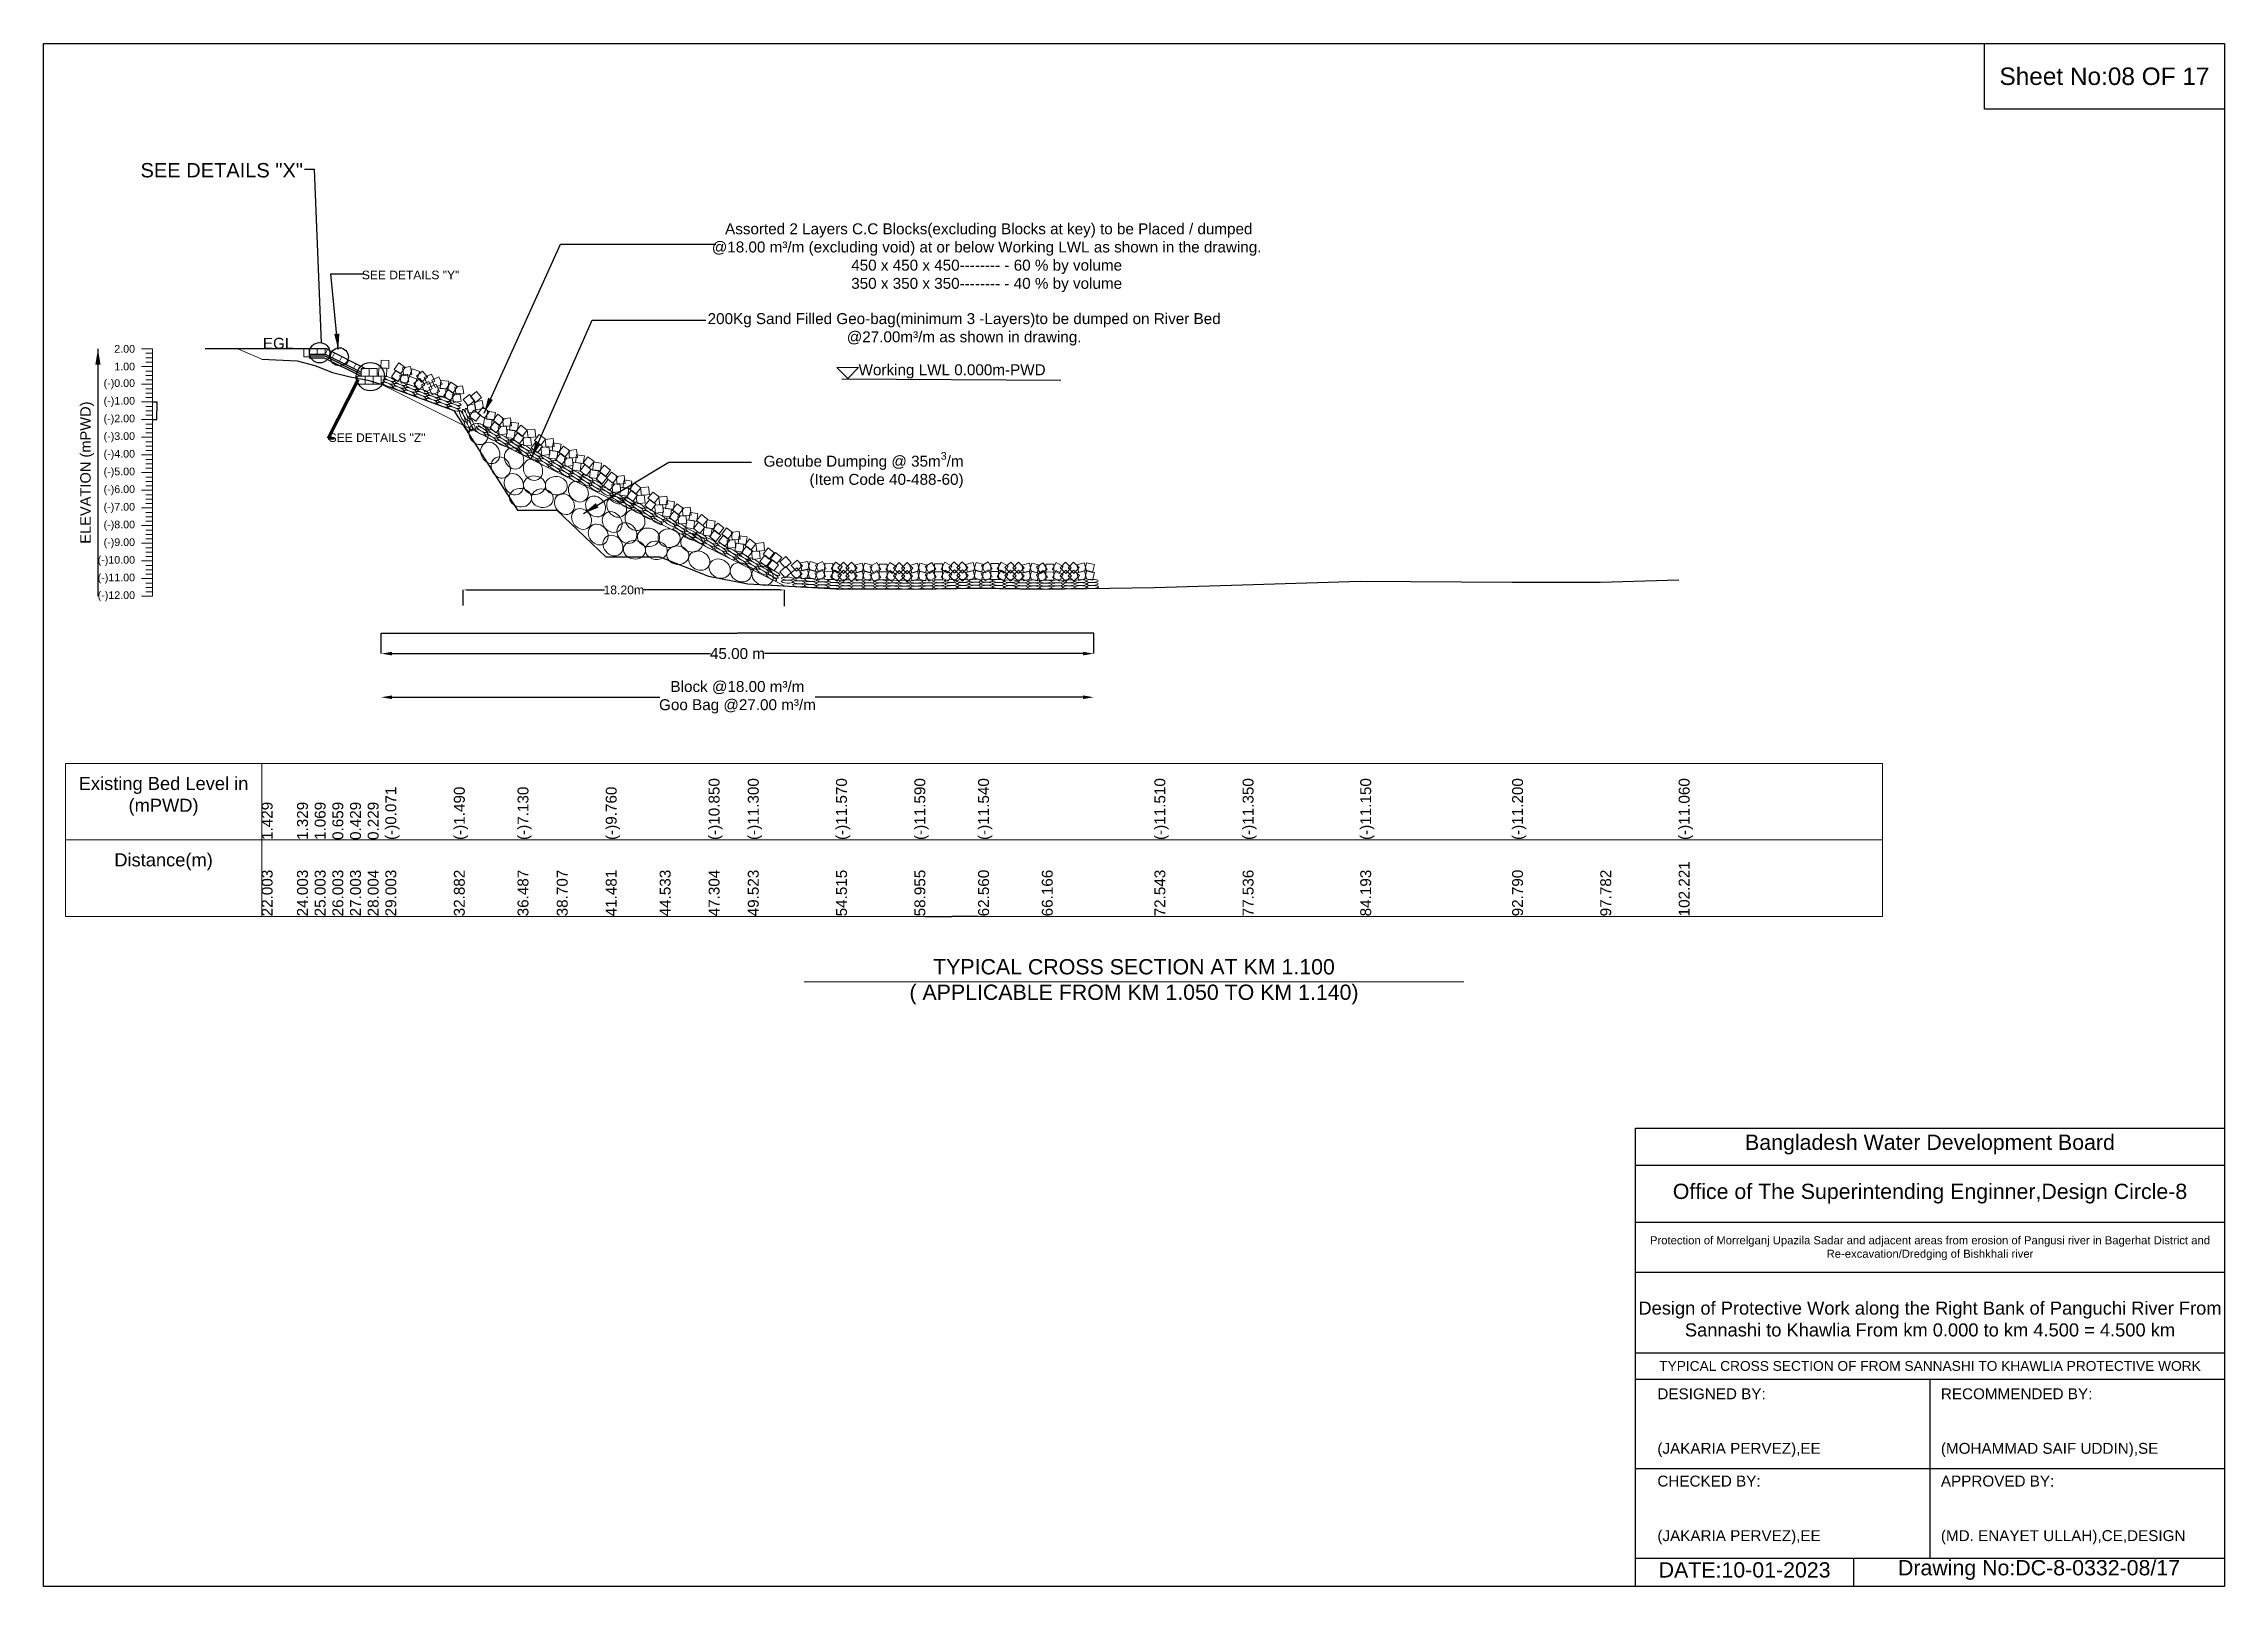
# Model space of a CAD drawing. Header units: inches. Extents: x 89000 to 337533, y -10828 to 570.
# Drawn here: x 193465 to 203465, y -9106 to -2035 of the extents above; entities that cross this region are included whole.
import ezdxf

# ---------------------------------------------------------------- set-up
doc = ezdxf.new("R2010")
doc.units = ezdxf.units.IN
doc.header["$LTSCALE"] = 7
doc.header["$MEASUREMENT"] = 0
for name, color, linetype, lineweight in [('Cross section Data Border', 7, 'Continuous', 9), ('Cross Section Labels', 7, 'Continuous', 9), ('Existing_Bed_Level for Xsection', 7, 'Continuous', 25), ('Long Section Labels', 7, 'Continuous', 9)]:
    doc.layers.add(name, color=color, linetype=linetype, lineweight=lineweight)
doc.styles.get("Standard").update_dxf_attribs({"font": 'arial.ttf'})
doc.dimstyles.new('Appron Lebeling Style', dxfattribs={"dimtxt": 50, "dimasz": 50, "dimexe": 0.18, "dimexo": 0.0625, "dimgap": 0.09, "dimtad": 0, "dimtih": 1, "dimtoh": 1, "dimdec": 4, "dimzin": 0, "dimdsep": 46, "dimtxsty": 'Standard', "dimcen": 0.09, "dimse1": 1, "dimse2": 1, "dimadec": 0, "dimazin": 0, "dimtfac": 1, "dimtdec": 4, "dimtofl": 0, "dimtmove": 0, "dimatfit": 3, "dimfxl": 1, "dimtolj": 1, "dimtzin": 0, "dimarcsym": 0})
doc.dimstyles.get("Standard").update_dxf_attribs({"dimtxt": 0.18, "dimasz": 0.18, "dimexe": 0.18, "dimexo": 0.0625, "dimgap": 0.09, "dimtad": 0, "dimtih": 1, "dimtoh": 1, "dimdec": 4, "dimzin": 0, "dimdsep": 46, "dimtxsty": 'Standard', "dimcen": 0.09, "dimadec": 0, "dimazin": 0, "dimtfac": 1, "dimtdec": 4, "dimtofl": 0, "dimtmove": 0, "dimatfit": 3, "dimfxl": 1, "dimtolj": 1, "dimtzin": 0, "dimarcsym": 0})

msp = doc.modelspace()

# ---------------------------------------------------------------- texts
for s, insert, char_height, width, attachment_point in [('Sheet No:08 OF 17', (202915.3918048872, -2184.871332152012), 80, 952.5784447476126, 5), ('Protection of Morrelganj Upazila Sadar and adjacent areas from erosion of Pangusi river in Bagerhat District and Re-excavation/Dredging of Bishkhali river', (202115.3918048872, -7555.871332152012), 37, 2800, 5), ('Design of Protective Work along the Right Bank of Panguchi River From Sannashi to Khawlia From km 0.000 to km 4.500 = 4.500 km', (202115.3918048872, -7880.871332152012), 60, 2700, 5), ('TYPICAL CROSS SECTION OF FROM SANNASHI TO KHAWLIA PROTECTIVE WORK', (202115.3918048872, -8095.871332152012), 45, 2800, 5), ('DESIGNED BY:^J^J^J(JAKARIA PERVEZ),EE', (200865.3918048872, -8355.871332152012), 50, 1400, 4), ('RECOMMENDED BY:^J^J^J(MOHAMMAD SAIF UDDIN),SE', (202165.3918048872, -8355.871332152012), 50, 1400, 4), ('CHECKED BY:^J^J^J(JAKARIA PERVEZ),EE', (200865.3918048872, -8755.871332152012), 50, 1400, 4), ('APPROVED BY:^J^J^J(MD. ENAYET ULLAH),CE,DESIGN', (202165.3918048872, -8755.871332152012), 50, 1400, 4), ('DATE:10-01-2023', (201265.3918048872, -9030.871332152012), 70, 1400, 5), ('Drawing No:DC-8-0332-08/17', (202615.3918048872, -9030.871332152012), 70, 2200, 5)]:
    msp.add_mtext(s, dxfattribs=dict(insert=insert, char_height=char_height, width=width, attachment_point=attachment_point))
at = {"color": 0, "linetype": 'Continuous', "lineweight": -3, "ltscale": 0.5}
for s, insert, char_height, attachment_point in [('SEE DETAILS "X"', (193909.7062369165, -2582.128803890744), 65.82882334469122, 1), ('SEE DETAILS "Y"', (195371.6589742494, -3075.423111935714), 39.49729400681473, 3), ('SEE DETAILS "Z"', (195216.3313620535, -3820.899664880504), 39.49729400681473, 3)]:
    msp.add_mtext(s, dxfattribs=dict(at, insert=insert, char_height=char_height, attachment_point=attachment_point))
at = {"char_height": 70, "attachment_point": 5}
for s, insert in [('Bangladesh Water Development Board', (202115.3918048872, -7080.871332152012)), ('Office of The Superintending Enginner,Design Circle-8', (202115.3918048872, -7305.871332152012))]:
    msp.add_mtext(s, dxfattribs=dict(at, insert=insert))
at = {"layer": 'Cross section Data Border', "char_height": 60, "width": 800, "attachment_point": 5}
for s, insert in [('Existing Bed Level in (mPWD)', (194015.3918048872, -5484.871332152012)), ('Distance(m)', (194015.3918048872, -5784.871332152012))]:
    msp.add_mtext(s, dxfattribs=dict(at, insert=insert))
at = {"layer": 'Cross Section Labels'}
for s, insert, char_height, attachment_point in [(' Assorted 2 Layers C.C Blocks(excluding Blocks at key) to be Placed / dumped^J@18.00 m³/m (excluding void) at or below Working LWL as shown in the drawing.^J450 x 450 x 450-------- - 60 % by volume^J350 x 350 x 350-------- - 40 % by volume', (197789.7331077526, -2858.554670499601), 50, 2), ('200Kg Sand Filled Geo-bag(minimum 3 -Layers)to be dumped on River Bed^J@27.00m³/m as shown in drawing.', (197686.5946772667, -3418.654284919809), 50, 8), ('EGL', (194610.6527987359, -3434.081332152011), 50, 9), ('Working LWL 0.000m-PWD', (197202.4842989528, -3569.768544854014), 50, 7), ('\\A1;Geotube Dumping @ 35m{\\H0.7x;\\S3^ ;}/m\\P(Item Code 40-488-60)', (197683.9160365661, -4072.027816338777), 50, 9), ('TYPICAL CROSS SECTION AT KM 1.100^J( APPLICABLE FROM KM 1.050 TO KM 1.140)', (198465.3918048872, -6334.871332152012), 70, 5)]:
    msp.add_mtext(s, dxfattribs=dict(at, insert=insert, char_height=char_height, attachment_point=attachment_point))
at = {"layer": 'Long Section Labels', "char_height": 35, "attachment_point": 6}
for s, insert in [('2.00', (193884.5176776834, -3434.081332152011)), ('1.00', (193884.5176776834, -3515.081332152011)), ('(-)0.00', (193884.5176776834, -3596.081332152011)), ('(-)1.00', (193884.5176776834, -3677.081332152011)), ('(-)2.00', (193884.5176776834, -3758.081332152011)), ('(-)3.00', (193884.5176776834, -3839.081332152011)), ('(-)4.00', (193884.5176776834, -3920.081332152011)), ('(-)5.00', (193884.5176776834, -4001.081332152011)), ('(-)6.00', (193884.5176776834, -4082.081332152011)), ('(-)7.00', (193884.5176776834, -4163.081332152011)), ('(-)8.00', (193884.5176776834, -4244.081332152011)), ('(-)10.00', (193884.5176776834, -4406.081332152011)), ('(-)9.00', (193884.5176776834, -4325.081332152011)), ('(-)11.00', (193884.5176776834, -4487.081332152011)), ('(-)12.00', (193884.5176776834, -4568.081332152011))]:
    msp.add_mtext(s, dxfattribs=dict(at, insert=insert))
at = {"layer": 'Long Section Labels', "rotation": 90}
for s, insert, char_height, attachment_point in [('ELEVATION (mPWD)', (193664.5176776834, -4001.081332152011), 47.99999999999999, 5), ('(-)0.071', (195032.4553464485, -5684.871332152012), 50, 1), ('(-)1.490', (195346.5904070311, -5684.871332152012), 50, 1), ('(-)7.130', (195638.639958885, -5684.871332152012), 50, 1), ('(-)7.130', (195638.639958885, -5684.871332152012), 50, 1), ('(-)9.760', (196043.1070330466, -5684.871332152012), 50, 1), ('(-)9.760', (196043.1070330466, -5684.871332152012), 50, 1), ('(-)10.850', (196514.7887072459, -5684.871332152012), 50, 1), ('(-)11.300', (196694.5613492622, -5684.871332152012), 50, 1), ('(-)11.570', (197098.8879194646, -5684.871332152012), 50, 1), ('(-)11.590', (197458.5229736809, -5684.871332152012), 50, 1), ('(-)11.590', (197458.5229736809, -5684.871332152012), 50, 1), ('(-)11.540', (197750.5616797956, -5684.871332152012), 50, 1), ('(-)11.510', (198559.1360321253, -5684.871332152012), 50, 1), ('(-)11.350', (198963.5609909026, -5684.871332152012), 50, 1), ('(-)11.150', (199502.813606222, -5684.871332152012), 50, 1), ('(-)11.200', (200199.1336452144, -5684.871332152012), 50, 1), ('(-)11.200', (200199.1336452144, -5684.871332152012), 50, 1), ('(-)11.060', (200963.0384157515, -5684.871332152012), 50, 1), ('1.429', (194465.3918048872, -5684.871332152012), 50, 1), ('1.329', (194627.4035664326, -5684.871332152012), 50, 1), ('1.069', (194708.4318241879, -5684.871332152012), 50, 1), ('0.659', (194789.4153276558, -5684.871332152012), 50, 1), ('0.429', (194870.443585243, -5684.871332152012), 50, 1), ('0.229', (194951.4718428174, -5684.871332152012), 50, 1), ('102.221', (200963.0384157515, -6034.871332152012), 50, 1), ('22.003', (194465.3918048872, -6034.871332152012), 50, 1), ('24.003', (194627.4035664326, -6034.871332152012), 50, 1), ('25.003', (194708.4318241879, -6034.871332152012), 50, 1), ('26.003', (194789.4153276558, -6034.871332152012), 50, 1), ('27.003', (194870.443585243, -6034.871332152012), 50, 1), ('28.004', (194951.4718428174, -6034.871332152012), 50, 1), ('29.003', (195032.4553464485, -6034.871332152012), 50, 1), ('32.882', (195346.5904070311, -6034.871332152012), 50, 1), ('36.487', (195638.639958885, -6034.871332152012), 50, 1), ('38.707', (195818.4264994226, -6034.871332152012), 50, 1), ('41.481', (196043.1070330466, -6034.871332152012), 50, 1), ('44.533', (196290.3858752249, -6034.871332152012), 50, 1), ('47.304', (196514.7887072459, -6034.871332152012), 50, 1), ('49.523', (196694.5613492622, -6034.871332152012), 50, 1), ('54.515', (197098.8879194646, -6034.871332152012), 50, 1), ('58.955', (197458.5229736809, -6034.871332152012), 50, 1), ('62.560', (197750.5616797956, -6034.871332152012), 50, 1), ('66.166', (198042.6015789724, -6034.871332152012), 50, 1), ('72.543', (198559.1360321253, -6034.871332152012), 50, 1), ('77.536', (198963.5609909026, -6034.871332152012), 50, 1), ('84.193', (199502.813606222, -6034.871332152012), 50, 1), ('92.790', (200199.1336452144, -6034.871332152012), 50, 1), ('97.782', (200603.4834851889, -6034.871332152012), 50, 1)]:
    msp.add_mtext(s, dxfattribs=dict(at, insert=insert, char_height=char_height, attachment_point=attachment_point))

# ---------------------------------------------------------------- blocks, each defined once
blk = doc.blocks.new('*D13')
at = {"layer": 'Cross Section Labels', "color": 0, "lineweight": -2, "transparency": 16777216}
for p, q in [((195063.2892505892, -4830.678608784685), (196523.5077396655, -4830.678608784685)), ((198230.9048644853, -4830.678608784685), (196770.686375409, -4830.678608784685))]:
    blk.add_line(p, q, dxfattribs=at)
at = {"layer": 'Cross Section Labels', "color": 0, "transparency": 16777216}
for points in [[(195063.2892505892, -4822.345275451352), (195063.2892505892, -4839.011942118018), (195013.2892505892, -4830.678608784685)], [(198230.9048644853, -4822.345275451352), (198230.9048644853, -4839.011942118018), (198280.9048644853, -4830.678608784685)]]:
    blk.add_solid(points, dxfattribs=at)
at = {"layer": 'Defpoints', "color": 0, "transparency": 16777216}
for p in [(195013.2892505892, -3858.678608784685), (198280.9048644853, -4794.479059335084), (198280.9048644853, -4830.678608784685)]:
    blk.add_point(p, dxfattribs=at)
at = {"layer": 'Cross Section Labels', "color": 0, "transparency": 16777216, "insert": (196647.0970575372, -4830.678608784685), "char_height": 50, "attachment_point": 5}
blk.add_mtext('\\A1;45.00 m', dxfattribs=at)
blk = doc.blocks.new('*D14')
at = {"layer": 'Cross Section Labels', "color": 0, "lineweight": -2, "transparency": 16777216}
for p, q in [((195063.2892505892, -5030.678608784685), (196291.4818187923, -5030.678608784685)), ((198230.9048644853, -5030.678608784685), (197002.7122962821, -5030.678608784685))]:
    blk.add_line(p, q, dxfattribs=at)
at = {"layer": 'Cross Section Labels', "color": 0, "transparency": 16777216}
for points in [[(195063.2892505892, -5022.345275451352), (195063.2892505892, -5039.011942118018), (195013.2892505892, -5030.678608784685)], [(198230.9048644853, -5022.345275451352), (198230.9048644853, -5039.011942118018), (198280.9048644853, -5030.678608784685)]]:
    blk.add_solid(points, dxfattribs=at)
at = {"layer": 'Defpoints', "color": 0, "transparency": 16777216}
for p in [(195013.2892505892, -3858.678608784685), (198280.9048644853, -4794.479059335084), (198280.9048644853, -5030.678608784685)]:
    blk.add_point(p, dxfattribs=at)
at = {"layer": 'Cross Section Labels', "color": 0, "transparency": 16777216, "insert": (196647.0970575372, -5030.678608784685), "char_height": 50, "attachment_point": 5}
blk.add_mtext('\\A1;Block @18.00 m³/m ^JGoo Bag @27.00 m³/m ', dxfattribs=at)
blk = doc.blocks.new('*D15')
at = {"layer": 'Cross Section Labels', "color": 0, "lineweight": -2, "transparency": 16777216}
for p, q in [((195389.7760853144, -4610.825974457512), (195389.7760853144, -4538.643907220583)), ((195409.7760853144, -4538.823907220583), (196037.4503313115, -4538.823907220583)), ((196842.0030766265, -4538.823907220583), (196214.3288306294, -4538.823907220583)), ((196862.0030766265, -4613.474320502668), (196862.0030766265, -4538.643907220583))]:
    blk.add_line(p, q, dxfattribs=at)
at = {"layer": 'Cross Section Labels', "color": 0, "transparency": 16777216}
for points in [[(195409.7760853144, -4535.49057388725), (195409.7760853144, -4542.157240553916), (195389.7760853144, -4538.823907220583)], [(196842.0030766265, -4535.49057388725), (196842.0030766265, -4542.157240553916), (196862.0030766265, -4538.823907220583)]]:
    blk.add_solid(points, dxfattribs=at)
at = {"layer": 'Defpoints', "color": 0, "transparency": 16777216}
for p in [(195389.7760853144, -4538.823907220583), (195389.7760853144, -4610.888474457512), (196862.0030766265, -4613.536820502668)]:
    blk.add_point(p, dxfattribs=at)
at = {"layer": 'Cross Section Labels', "color": 0, "transparency": 16777216, "insert": (196125.8895809705, -4538.823907220583), "char_height": 40, "attachment_point": 5}
blk.add_mtext('\\A1;18.20m', dxfattribs=at)
blk = doc.blocks.new('*D12')
at = {"layer": 'Cross Section Labels', "color": 0, "lineweight": -2, "transparency": 16777216}
for p, q in [((195013.2892505892, -4830.616108784685), (195013.2892505892, -4737.347745269901)), ((195013.4692505891, -4737.527745269901), (196646.4237765004, -4737.527745269901)), ((198280.7248644853, -4737.527745269901), (196647.770338574, -4737.527745269901)), ((198280.9048644853, -4830.616108784685), (198280.9048644853, -4737.347745269901))]:
    blk.add_line(p, q, dxfattribs=at)
at = {"layer": 'Cross Section Labels', "color": 0, "transparency": 16777216}
for points in [[(195013.4692505891, -4737.497745269901), (195013.4692505891, -4737.557745269901), (195013.2892505892, -4737.527745269901)], [(198280.7248644853, -4737.497745269901), (198280.7248644853, -4737.557745269901), (198280.9048644853, -4737.527745269901)]]:
    blk.add_solid(points, dxfattribs=at)
at = {"layer": 'Defpoints', "color": 0, "transparency": 16777216}
for p in [(198280.9048644853, -4737.527745269901), (195013.2892505892, -4830.678608784685), (198280.9048644853, -4830.678608784685)]:
    blk.add_point(p, dxfattribs=at)
at = {"layer": 'Cross Section Labels', "color": 0, "transparency": 16777216, "insert": (196647.0970575372, -4737.527745269901), "char_height": 0.18, "attachment_point": 5}
blk.add_mtext('\\A1;3267.6156', dxfattribs=at)
blk = doc.blocks.new('*D16')
at = {"layer": 'Cross Section Labels', "color": 0, "lineweight": -2, "transparency": 16777216}
for p, q in [((193964.5801776834, -3677.081332152011), (193985.21084906, -3677.081332152011)), ((193985.03084906, -3677.261332152011), (193985.03084906, -3717.399429014221)), ((193964.5801776834, -3758.081332152011), (193985.21084906, -3758.081332152011)), ((193985.03084906, -3757.901332152011), (193985.03084906, -3717.763235289801))]:
    blk.add_line(p, q, dxfattribs=at)
at = {"layer": 'Cross Section Labels', "color": 0, "transparency": 16777216}
for points in [[(193985.00084906, -3677.261332152011), (193985.06084906, -3677.261332152011), (193985.03084906, -3677.081332152011)], [(193985.00084906, -3757.901332152011), (193985.06084906, -3757.901332152011), (193985.03084906, -3758.081332152011)]]:
    blk.add_solid(points, dxfattribs=at)
at = {"layer": 'Defpoints', "color": 0, "transparency": 16777216}
for p in [(193964.5176776834, -3677.081332152011), (193964.5176776834, -3758.081332152011), (193985.03084906, -3758.081332152011)]:
    blk.add_point(p, dxfattribs=at)
at = {"layer": 'Cross Section Labels', "color": 0, "transparency": 16777216, "insert": (193985.03084906, -3717.581332151979), "char_height": 0.18, "attachment_point": 5}
blk.add_mtext('\\A1;81.0000', dxfattribs=at)
blk = doc.blocks.new('*D17')
at = {"layer": 'Cross Section Labels', "color": 0, "lineweight": -2, "transparency": 16777216}
for p, q in [((197509.5802724531, -6034.808832152012), (197509.5802724531, -6034.691332152011)), ((197509.7602724531, -6034.871332152012), (197629.466330831, -6034.871332152012)), ((197750.3816797956, -6034.871332152012), (197630.6756214176, -6034.871332152012)), ((197750.5616797956, -6034.808832152012), (197750.5616797956, -6034.691332152011))]:
    blk.add_line(p, q, dxfattribs=at)
at = {"layer": 'Cross Section Labels', "color": 0, "transparency": 16777216}
for points in [[(197509.7602724531, -6034.841332152012), (197509.7602724531, -6034.901332152011), (197509.5802724531, -6034.871332152012)], [(197750.3816797956, -6034.841332152012), (197750.3816797956, -6034.901332152011), (197750.5616797956, -6034.871332152012)]]:
    blk.add_solid(points, dxfattribs=at)
at = {"layer": 'Defpoints', "color": 0, "transparency": 16777216}
for p in [(197509.5802724531, -6034.871332152012), (197750.5616797956, -6034.871332152012), (197750.5616797956, -6034.871332152012)]:
    blk.add_point(p, dxfattribs=at)
at = {"layer": 'Cross Section Labels', "color": 0, "transparency": 16777216, "insert": (197630.0709761243, -6034.871332152012), "char_height": 0.18, "attachment_point": 5}
blk.add_mtext('\\A1;240.9814', dxfattribs=at)

# ---------------------------------------------------------------- dimensions: what is measured, and where the dimension line sits
at = {"layer": 'Cross Section Labels'}
dim = msp.add_linear_dim(base=(193985.03084906, -3758.081332152011), p1=(193964.5176776834, -3677.081332152011), p2=(193964.5176776834, -3758.081332152011), angle=90, dimstyle='Standard', dxfattribs=at)
dim.commit()
dim.dimension.update_dxf_attribs({"geometry": '*D16', "text_midpoint": (193985.03084906, -3717.581332151979)})
for base, text, picture, middle in [((198280.9048644853, -4830.678608784685), '45.00 m', '*D13', (196647.0970575372, -4830.678608784685)), ((198280.9048644853, -5030.678608784685), 'Block @18.00 m³/m ^JGoo Bag @27.00 m³/m ', '*D14', (196647.0970575372, -5030.678608784685))]:
    dim = msp.add_linear_dim(base=base, p1=(195013.2892505892, -3858.678608784685), p2=(198280.9048644853, -4794.479059335084), text=text, dimstyle='Appron Lebeling Style', dxfattribs=at)
    dim.commit()
    dim.dimension.update_dxf_attribs({"geometry": picture, "text_midpoint": middle})
dim = msp.add_linear_dim(base=(195389.7760853144, -4538.823907220583), p1=(196862.0030766265, -4613.536820502668), p2=(195389.7760853144, -4610.888474457512), text='18.20m', dimstyle='Standard', override={"dimtxt": 40, "dimasz": 20}, dxfattribs=at)
dim.commit()
dim.dimension.update_dxf_attribs({"geometry": '*D15', "text_midpoint": (196125.8895809705, -4538.823907220583)})
for base, p1, p2, picture, middle in [((198280.9048644853, -4737.527745269901), (195013.2892505892, -4830.678608784685), (198280.9048644853, -4830.678608784685), '*D12', (196647.0970575372, -4737.527745269901)), ((197750.5616797956, -6034.871332152012), (197509.5802724531, -6034.871332152012), (197750.5616797956, -6034.871332152012), '*D17', (197630.0709761243, -6034.871332152012))]:
    dim = msp.add_linear_dim(base=base, p1=p1, p2=p2, dimstyle='Standard', dxfattribs=at)
    dim.commit()
    dim.dimension.update_dxf_attribs({"geometry": picture, "text_midpoint": middle})

# ---------------------------------------------------------------- linework, layer by layer
for points in [[(193465.3918048872, -2034.871332152012), (203465.3918048872, -2034.871332152012), (203465.3918048872, -9105.871332152012), (193465.3918048872, -9105.871332152012)], [(202365.3918048872, -2034.871332152012), (203465.3918048872, -2034.871332152012), (203465.3918048872, -2334.871332152012), (202365.3918048872, -2334.871332152012)]]:
    msp.add_lwpolyline(points, close=True)
for points in [[(200765.3918048872, -9105.871332152012), (200765.3918048872, -7005.871332152012), (203465.3918048872, -7005.871332152012)], [(200765.3918048872, -7175.871332152012), (203465.3918048872, -7175.871332152012)], [(200765.3918048872, -7435.871332152012), (203465.3918048872, -7435.871332152012)], [(200765.3918048872, -7665.871332152012), (203465.3918048872, -7665.871332152012)], [(200765.3918048872, -8035.871332152012), (203465.3918048872, -8035.871332152012)], [(200765.3918048872, -8155.871332152012), (203465.3918048872, -8155.871332152012)], [(202115.3918048872, -8155.871332152012), (202115.3918048872, -8975.871332152012)], [(200765.3918048872, -8565.871332152012), (203465.3918048872, -8565.871332152012)], [(200765.3918048872, -8975.871332152012), (203465.3918048872, -8975.871332152012)], [(201765.3918048872, -8975.871332152012), (201765.3918048872, -9105.871332152012)]]:
    msp.add_lwpolyline(points)
at = {"color": 0, "linetype": 'Continuous', "lineweight": -3, "ltscale": 0.5}
for centre, radius in [((194731.2725625188, -3451.711815925046), 46.58126995606505), ((194821.5096317664, -3470.36111637704), 41.34842330900421), ((194964.1819095723, -3561.118456113138), 64.90287697564936)]:
    msp.add_circle(centre, radius, dxfattribs=at)
at = {"layer": 'Cross section Data Border'}
msp.add_lwpolyline([(193565.3918048872, -5334.871332152012), (201897.2325046561, -5334.871332152012), (201897.2325046561, -6034.871332152012), (193565.3918048872, -6034.871332152012)], close=True, dxfattribs=at)
for points in [[(194465.3918048872, -5334.871332152012), (194465.3918048872, -6034.871332152012)], [(193565.3918048872, -5684.871332152012), (201897.2325046561, -5684.871332152012)]]:
    msp.add_lwpolyline(points, dxfattribs=at)
at = {"layer": 'Cross Section Labels'}
for p, q in [((194465.3918048872, -3480.332332152015), (194355.3313709502, -3434.081332152011)), ((196862.0030766265, -4520.43824517067), (195013.2892505892, -3596.081332152004)), ((195389.7760853144, -3784.324749514657), (195638.639958885, -4173.61133215201)), ((195818.4264994226, -4173.611332152002), (196043.1070330466, -4386.641332152016)), ((196043.1070330466, -4386.641332152016), (196290.3858752249, -4386.641332151994)), ((196290.3858752249, -4386.641332151994), (196514.7887072459, -4474.931332152002)), ((196514.7887072459, -4474.931332152002), (196694.5613492623, -4511.381332152028)), ((196694.5613492623, -4511.381332152028), (196862.0030766265, -4520.43824517067))]:
    msp.add_line(p, q, dxfattribs=at)
msp.add_lwpolyline([(197152.4842989528, -3569.768544854014), (197202.4842989528, -3519.768544854014), (197102.4842989528, -3519.768544854014)], close=True, dxfattribs=at)
msp.add_lwpolyline([(196953.3918048872, -6334.871332152012), (198465.3918048872, -6334.871332152012), (199977.3918048872, -6334.871332152012)], dxfattribs=at)
for centre, major_axis, ratio in [((195459.3231850161, -3823.55289363239), (23.30140366296825, -44.94368934940044), 0.8367374960736682), ((195513.5353418439, -3910.687905970633), (23.30140366296825, -44.94368934940044), 0.8367374960736682), ((195622.5014478813, -3936.239821176408), (23.30140366296825, -44.94368934940044), 0.8367374960736682), ((195561.506470908, -3977.704027763284), (23.30140366296825, -44.94368934940044), 0.8367374960736682), ((195621.6595164505, -4054.160101566282), (23.30140366296825, -44.94368934940044), 0.8367374960736682), ((195709.4448069139, -3987.918185289047), (23.30140366296825, -44.94368934940044), 0.8367374960736682), ((195652.2370512535, -4115.96575466729), (50.27198998055734, -5.968052311662671), 0.8367374960736683), ((195716.3249823519, -4058.689887109467), (50.27198998055736, -5.968052311662672), 0.8367374960736682), ((195752.3838004944, -4118.346779355903), (50.27198998055736, -5.968052311662672), 0.8367374960736682), ((195816.4717315928, -4061.07091179808), (50.27198998055736, -5.968052311662672), 0.8367374960736682), ((195853.4950536233, -4145.563155511634), (31.35050933812011, -39.74966904567189), 0.8367374960736682), ((195917.5829847217, -4088.287287953812), (31.35050933812011, -39.74966904567189), 0.8367374960736682), ((195932.180936471, -4213.440908868091), (31.35050933812011, -39.74966904567189), 0.8367374960736682), ((195996.2688675694, -4156.165041310269), (31.35050933812011, -39.74966904567189), 0.8367374960736682), ((196072.5712658652, -4227.615758602049), (31.35050933812011, -39.74966904567189), 0.8367374960736682), ((196093.3028551634, -4158.352042486957), (31.35050933812011, -39.74966904567189), 0.8367374960736682), ((196177.3454930175, -4218.884187605261), (31.35050933812011, -39.74966904567189), 0.8367374960736682), ((196008.4833347668, -4284.891626159872), (31.35050933812011, -39.74966904567189), 0.8367374960736682), ((196076.1555237184, -4335.593293649901), (31.35050933812011, -39.74966904567189), 0.8367374960736682), ((196140.2434548168, -4278.317426092079), (31.35050933812011, -39.74966904567189), 0.8367374960736682), ((196239.0974990726, -4297.480103273905), (50.27198998055736, -5.968052311662672), 0.8367374960736682), ((196333.8874933071, -4301.494510667057), (50.27198998055736, -5.968052311662672), 0.8367374960736682), ((196437.6082811985, -4322.532175964945), (50.27198998055736, -5.968052311662672), 0.8367374960736682), ((196175.0095679742, -4354.755970831728), (50.27198998055736, -5.968052311662672), 0.8367374960736682), ((196275.1563172151, -4357.136995520341), (50.27198998055736, -5.968052311662672), 0.8367374960736682), ((196373.5203501002, -4379.808043522768), (50.27198998055736, -5.968052311662672), 0.8367374960736682), ((196471.9171953345, -4404.351203498278), (44.58959474730587, -23.97203923889319), 0.8367374960736682), ((196565.3792565932, -4441.206193313854), (44.58959474730587, -23.97203923889319), 0.8367374960736683), ((196662.355947616, -4457.89012330128), (44.58959474730587, -23.97203923889319), 0.8367374960736683), ((196762.4582502078, -4473.541552912684), (44.58959474730587, -23.97203923889319), 0.8367374960736683)]:
    msp.add_ellipse(centre, major_axis=major_axis, ratio=ratio, dxfattribs=at)
at = {"layer": 'Existing_Bed_Level for Xsection'}
for points in [[(194762.1892505892, -3434.081332152011), (194206.9218099364, -3434.081332152011)], [(194465.3918048872, -3480.332332152015), (194627.4035664326, -3488.432332152013), (194708.4318241879, -3509.492332152011), (194789.4153276558, -3542.70233215201), (194870.443585243, -3561.332332152015), (194951.4718428174, -3577.532332152012), (195032.4553464485, -3601.832332152015), (195346.5904070311, -3716.771332152013), (195638.639958885, -4173.61133215201), (195818.4264994226, -4173.61133215201), (196043.1070330466, -4386.641332152009), (196290.3858752249, -4386.641332152009), (196514.7887072459, -4474.931332152009), (196694.5613492622, -4511.381332152014), (197098.8879194646, -4533.251332152009), (197458.5229736809, -4534.871332152012), (197750.5616797956, -4530.821332152009), (198042.6015789724, -4534.871332152012), (198559.1360321253, -4528.391332152009), (198963.5609909026, -4515.431332152009), (199502.813606222, -4499.231332152012), (200199.1336452144, -4503.281332152015), (200603.4834851889, -4503.281332152015), (200963.0384157515, -4491.941332152011)], [(194940.3892505892, -3523.181332152009), (194767.3200891066, -3436.646751410713), (194762.1892505892, -3434.081332152011), (194756.4527987359, -3434.081332152011), (194683.5527987359, -3434.081332152011)], [(194683.5527987359, -3458.381332152014), (194756.4527987359, -3458.381332152014), (194922.1642505892, -3541.237058078637)], [(194683.5527987359, -3466.481332152012), (194754.5406481182, -3466.481332152012), (194922.1642505892, -3550.293133387509)], [(194683.5527987359, -3474.581332152011), (194752.6284975004, -3474.581332152011), (194922.1642505892, -3559.349208696382)], [(197125.2892505892, -3571.081332152011), (198129.2224251356, -3577.621188792851)]]:
    msp.add_lwpolyline(points, dxfattribs=at)
at = {"layer": 'Long Section Labels'}
for points in [[(193964.5176776834, -3434.081332152011), (193914.5176776834, -3434.081332152011)], [(193964.5176776834, -3454.331332152011), (193934.5176776834, -3454.331332152011)], [(193964.5176776834, -3474.581332152011), (193934.5176776834, -3474.581332152011)], [(193964.5176776834, -3494.831332152011), (193934.5176776834, -3494.831332152011)], [(193964.5176776834, -4568.081332152011), (193964.5176776834, -4487.081332152011), (193964.5176776834, -4406.081332152011), (193964.5176776834, -4325.081332152011), (193964.5176776834, -4244.081332152011), (193964.5176776834, -4163.081332152011), (193964.5176776834, -4082.081332152011), (193964.5176776834, -4001.081332152011), (193964.5176776834, -3920.081332152011), (193964.5176776834, -3839.081332152011), (193964.5176776834, -3758.081332152011), (193964.5176776834, -3677.081332152011), (193964.5176776834, -3596.081332152011), (193964.5176776834, -3515.081332152011), (193964.5176776834, -3434.081332152011)], [(193964.5176776834, -3515.081332152011), (193914.5176776834, -3515.081332152011)], [(193964.5176776834, -3596.081332152011), (193914.5176776834, -3596.081332152011)], [(193964.5176776834, -3535.331332152011), (193934.5176776834, -3535.331332152011)], [(193964.5176776834, -3555.581332152011), (193934.5176776834, -3555.581332152011)], [(193964.5176776834, -3575.831332152011), (193934.5176776834, -3575.831332152011)], [(193964.5176776834, -3677.081332152011), (193914.5176776834, -3677.081332152011)], [(193964.5176776834, -3616.331332152011), (193934.5176776834, -3616.331332152011)], [(193964.5176776834, -3636.581332152011), (193934.5176776834, -3636.581332152011)], [(193964.5176776834, -3656.831332152011), (193934.5176776834, -3656.831332152011)], [(193964.5176776834, -3697.331332152011), (193934.5176776834, -3697.331332152011)], [(193964.5176776834, -3758.081332152011), (193914.5176776834, -3758.081332152011)], [(193964.5176776834, -3717.581332152011), (193934.5176776834, -3717.581332152011)], [(193964.5176776834, -3737.831332152011), (193934.5176776834, -3737.831332152011)], [(193964.5176776834, -3778.331332152011), (193934.5176776834, -3778.331332152011)], [(193964.5176776834, -3798.581332152011), (193934.5176776834, -3798.581332152011)], [(193964.5176776834, -3839.081332152011), (193914.5176776834, -3839.081332152011)], [(193964.5176776834, -3818.831332152011), (193934.5176776834, -3818.831332152011)], [(193964.5176776834, -3859.331332152011), (193934.5176776834, -3859.331332152011)], [(193964.5176776834, -3879.581332152011), (193934.5176776834, -3879.581332152011)], [(193964.5176776834, -3899.831332152011), (193934.5176776834, -3899.831332152011)], [(193964.5176776834, -3920.081332152011), (193914.5176776834, -3920.081332152011)], [(193964.5176776834, -3940.331332152011), (193934.5176776834, -3940.331332152011)], [(193964.5176776834, -3960.581332152011), (193934.5176776834, -3960.581332152011)], [(193964.5176776834, -3980.831332152011), (193934.5176776834, -3980.831332152011)], [(193964.5176776834, -4001.081332152011), (193914.5176776834, -4001.081332152011)], [(193964.5176776834, -4082.081332152011), (193914.5176776834, -4082.081332152011)], [(193964.5176776834, -4021.331332152011), (193934.5176776834, -4021.331332152011)], [(193964.5176776834, -4041.581332152011), (193934.5176776834, -4041.581332152011)], [(193964.5176776834, -4061.831332152011), (193934.5176776834, -4061.831332152011)], [(193964.5176776834, -4163.081332152011), (193914.5176776834, -4163.081332152011)], [(193964.5176776834, -4102.331332152011), (193934.5176776834, -4102.331332152011)], [(193964.5176776834, -4122.581332152011), (193934.5176776834, -4122.581332152011)], [(193964.5176776834, -4142.831332152011), (193934.5176776834, -4142.831332152011)], [(193964.5176776834, -4183.331332152011), (193934.5176776834, -4183.331332152011)], [(193964.5176776834, -4244.081332152011), (193914.5176776834, -4244.081332152011)], [(193964.5176776834, -4203.581332152011), (193934.5176776834, -4203.581332152011)], [(193964.5176776834, -4223.831332152011), (193934.5176776834, -4223.831332152011)], [(193964.5176776834, -4264.331332152011), (193934.5176776834, -4264.331332152011)], [(193964.5176776834, -4284.581332152011), (193934.5176776834, -4284.581332152011)], [(193964.5176776834, -4325.081332152011), (193914.5176776834, -4325.081332152011)], [(193964.5176776834, -4304.831332152011), (193934.5176776834, -4304.831332152011)], [(193964.5176776834, -4345.331332152011), (193934.5176776834, -4345.331332152011)], [(193964.5176776834, -4365.581332152011), (193934.5176776834, -4365.581332152011)], [(193964.5176776834, -4385.831332152011), (193934.5176776834, -4385.831332152011)], [(193964.5176776834, -4406.081332152011), (193914.5176776834, -4406.081332152011)], [(193964.5176776834, -4487.081332152011), (193914.5176776834, -4487.081332152011)], [(193964.5176776834, -4426.331332152011), (193934.5176776834, -4426.331332152011)], [(193964.5176776834, -4446.581332152011), (193934.5176776834, -4446.581332152011)], [(193964.5176776834, -4466.831332152011), (193934.5176776834, -4466.831332152011)], [(193964.5176776834, -4568.081332152011), (193914.5176776834, -4568.081332152011)], [(193964.5176776834, -4507.331332152011), (193934.5176776834, -4507.331332152011)], [(193964.5176776834, -4527.581332152011), (193934.5176776834, -4527.581332152011)], [(193964.5176776834, -4547.831332152011), (193934.5176776834, -4547.831332152011)]]:
    msp.add_lwpolyline(points, dxfattribs=at)
for points in [[(194683.552798736, -3434.081332152011), (194659.2527987359, -3434.081332152011), (194659.2527987359, -3470.531332152015), (194683.552798736, -3470.531332152015)], [(194720.0027987359, -3434.081332152011), (194683.552798736, -3434.081332152011), (194683.552798736, -3458.381332152014), (194720.0027987359, -3458.381332152014)], [(194756.4527987359, -3434.081332152011), (194720.0027987359, -3434.081332152011), (194720.0027987359, -3458.381332152014), (194756.4527987359, -3458.381332152014)], [(194799.9219602185, -3452.947686966676), (194767.3200891066, -3436.646751410728), (194756.4527987359, -3458.381332152021), (194789.0546698478, -3474.682267707969)], [(194832.5238313304, -3469.248622522653), (194799.9219602185, -3452.947686966705), (194789.0546698479, -3474.682267707998), (194821.6565409598, -3490.983203263946)], [(194865.1257024424, -3485.54955807863), (194832.5238313305, -3469.248622522682), (194821.6565409598, -3490.983203263975), (194854.2584120717, -3507.284138819923)], [(194897.7275735543, -3501.850493634607), (194865.1257024424, -3485.549558078659), (194854.2584120718, -3507.284138819952), (194886.8602831837, -3523.5850743759)], [(195048.9697532681, -3487.242041173486), (195012.5356262509, -3486.166453661579), (195011.460038739, -3522.600580678765), (195047.8941657561, -3523.676168190665)], [(195123.3818523028, -3519.175384276772), (195093.5634345893, -3498.211976513288), (195072.6000268258, -3528.030394226858), (195102.4184445393, -3548.993801990342)], [(194930.3294446663, -3518.151429190555), (194897.7275735544, -3501.850493634607), (194886.8602831837, -3523.585074375929), (194919.4621542956, -3539.886009931877)], [(194940.3892505891, -3559.631332152014), (194903.9392505892, -3559.631332152014), (194903.9392505892, -3596.081332152011), (194940.3892505891, -3596.081332152011)], [(194958.6142505892, -3523.181332152009), (194922.1642505892, -3523.181332152009), (194922.1642505892, -3559.631332152014), (194958.6142505892, -3559.631332152014)], [(194976.8392505891, -3559.631332152014), (194940.3892505892, -3559.631332152014), (194940.3892505892, -3596.081332152011), (194976.8392505891, -3596.081332152011)], [(194995.0642505891, -3523.181332152009), (194958.6142505892, -3523.181332152009), (194958.6142505892, -3559.631332152014), (194995.0642505891, -3559.631332152014)], [(195013.2892505892, -3559.631332152014), (194976.8392505892, -3559.631332152014), (194976.8392505892, -3596.081332152011), (195013.2892505892, -3596.081332152011)], [(195038.4939655279, -3522.154222016623), (195002.0598385108, -3521.078634504731), (195000.9842509989, -3557.51276152191), (195037.418378016, -3558.588349033809)], [(195110.8571965646, -3553.406006512429), (195081.038778851, -3532.442598748945), (195060.0753710875, -3562.261016462486), (195089.893788801, -3583.224424225969)], [(195134.5286678704, -3549.27926564993), (195098.6180044857, -3555.526405416902), (195104.8651442527, -3591.437068801635), (195140.7758076374, -3585.189929034663)], [(195147.0533236087, -3515.048643414324), (195111.1426602241, -3521.295783181296), (195117.389799991, -3557.206446566037), (195153.3004633757, -3550.959306799065)], [(195177.3051672842, -3572.029839715477), (195143.0745450486, -3559.505183977155), (195130.5498893103, -3593.735806212753), (195164.7805115459, -3606.260461951075)], [(195189.8298230225, -3537.799217479878), (195155.599200787, -3525.274561741557), (195143.0745450486, -3559.505183977155), (195177.3051672842, -3572.029839715477)], [(195213.8316379106, -3597.681966746626), (195190.4326385771, -3569.733991324661), (195162.484663155, -3593.132990658247), (195185.8836624886, -3621.080966080212)], [(195226.3562936489, -3563.451344511028), (195202.9572943154, -3535.503369089063), (195175.0093188934, -3558.902368422619), (195198.4083182269, -3586.850343844584)], [(195231.2546784984, -3583.730957494459), (195198.1875958221, -3599.066228710806), (195213.5228670385, -3632.133311387101), (195246.5899497147, -3616.798040170754)], [(195243.7793342367, -3549.500335258861), (195210.7122515605, -3564.835606475208), (195226.0475227768, -3597.902689151488), (195259.114605453, -3582.567417935141)], [(195280.8276244344, -3629.30342105429), (195265.4660258791, -3596.248560748667), (195232.4111655735, -3611.610159303898), (195247.7727641287, -3644.665019609522)], [(195293.3522801728, -3595.072798818721), (195277.9906816175, -3562.017938513098), (195244.9358213118, -3577.379537068329), (195260.2974198671, -3610.434397373952)], [(195323.1434622014, -3582.213102477275), (195286.8369517734, -3578.982034458422), (195283.6058837546, -3615.288544886404), (195319.9123941825, -3618.519612905257)], [(195362.996207952, -3606.84797444514), (195333.1777902385, -3585.884566681627), (195312.214382475, -3615.702984395197), (195342.0328001885, -3636.66639215871)], [(195310.618806463, -3616.443724712874), (195274.3122960351, -3613.212656694021), (195271.0812280162, -3649.519167122009), (195307.3877384441, -3652.750235140862)], [(195350.4715522138, -3641.078596680767), (195320.6531345002, -3620.115188917283), (195299.6897267367, -3649.933606630824), (195329.5081444503, -3670.897014394308)], [(195374.1430235197, -3636.951855818254), (195338.232360135, -3643.198995585226), (195344.479499902, -3679.109658969959), (195380.3901632866, -3672.862519202987)], [(195386.667679258, -3602.721233582648), (195350.7570158734, -3608.96837334962), (195357.0041556404, -3644.879036734361), (195392.914819025, -3638.631896967388)], [(195440.7240633605, -3671.701584289774), (195417.7531458041, -3643.400710688082), (195389.4522722024, -3666.371628244429), (195412.4231897588, -3694.672501846122)], [(195448.8503442441, -3722.15259734229), (195443.1218253205, -3686.15556175683), (195407.124789735, -3691.884080680429), (195412.8533086587, -3727.881116265889)], [(195474.0089001351, -3656.844863895058), (195451.0379825788, -3628.543990293394), (195422.7371089771, -3651.514907849742), (195445.7080265334, -3679.815781451405)], [(195482.1351810187, -3707.295876947486), (195476.4066620951, -3671.298841362026), (195440.4096265097, -3677.027360285654), (195446.1381454332, -3713.024395871085)], [(195468.2996461621, -3736.262636280466), (195438.8037478789, -3714.847817008231), (195417.3889286066, -3744.343715291434), (195446.8848268898, -3765.758534563698)], [(195508.1767745407, -3722.328096133097), (195478.6808762575, -3700.913276860832), (195457.2660569852, -3730.409175144065), (195486.7619552683, -3751.823994416329)], [(195522.466904186, -3758.299050378198), (195486.3915261415, -3753.086603837022), (195481.1790796003, -3789.16198188156), (195517.2544576448, -3794.374428422736)], [(195536.8454554449, -3724.804875307069), (195500.7700774004, -3719.592428765936), (195495.5576308593, -3755.667806810445), (195531.6330089038, -3760.880253351592)], [(195562.6601556664, -3789.856041591855), (195534.0332357364, -3767.29275381448), (195511.469947959, -3795.919673744364), (195540.096867889, -3818.482961521724)], [(195577.0387069252, -3756.361866520681), (195548.4117869953, -3733.798578743277), (195525.8484992179, -3762.42549867319), (195554.4754191478, -3784.988786450609)], [(195586.5219391508, -3787.030473883606), (195550.3232918405, -3791.303696659983), (195554.5965146168, -3827.502343970373), (195590.7951619271, -3823.22912119401)], [(195606.3697713561, -3749.74213343257), (195570.1711240457, -3754.015356208933), (195574.4443468221, -3790.214003519337), (195610.6429941324, -3785.940780742989)], [(195642.4436521833, -3775.032549009476), (195606.3682741388, -3769.820102468344), (195601.1558275977, -3805.895480512852), (195637.2312056422, -3811.107927053999)], [(195682.6369036636, -3806.589540223089), (195654.0099837337, -3784.026252445685), (195631.4466959563, -3812.653172375598), (195660.0736158862, -3835.216460153017)], [(195628.0651009244, -3808.526724080606), (195591.9897228799, -3803.31427753943), (195586.7772763387, -3839.389655583967), (195622.8526543832, -3844.602102125144)], [(195668.2583524048, -3840.083715294262), (195639.6314324748, -3817.520427516887), (195617.0681446974, -3846.147347446771), (195645.6950646274, -3868.710635224132)], [(195698.6419115004, -3838.560328265296), (195662.4432641901, -3842.833551041673), (195666.7164869664, -3879.032198352063), (195702.9151342768, -3874.7589755757)], [(195718.4897437057, -3801.27198781426), (195682.2910963953, -3805.545210590622), (195686.5643191717, -3841.743857901027), (195722.7629664821, -3837.470635124679)], [(195752.4147816075, -3881.694307001431), (195723.7878616776, -3859.131019224056), (195701.2245739002, -3887.75793915394), (195729.8514938301, -3910.321226931301)], [(195766.7933328664, -3848.200131930258), (195738.1664129365, -3825.636844152854), (195715.6031251591, -3854.263764082767), (195744.2300450889, -3876.827051860186)], [(195782.1452830104, -3882.124895634704), (195745.9466357, -3886.398118411082), (195750.2198584764, -3922.596765721471), (195786.4185057867, -3918.323542945109)], [(195801.9931152156, -3844.836555183669), (195765.7944679053, -3849.109777960031), (195770.0676906817, -3885.308425270436), (195806.266337992, -3881.035202494088)], [(195823.6884447839, -3903.621145831705), (195787.6130667394, -3898.408699290529), (195782.4006201983, -3934.484077335066), (195818.4759982428, -3939.696523876242)], [(195838.0669960428, -3870.126970760575), (195801.9916179984, -3864.914524219443), (195796.7791714572, -3900.989902263951), (195832.8545495017, -3906.202348805098)], [(195878.2602475232, -3901.683961974188), (195849.6333275933, -3879.120674196784), (195827.0700398159, -3907.747594126697), (195855.6969597458, -3930.310881904115)], [(195909.325171327, -3895.064228886076), (195873.1265240167, -3899.337451662439), (195877.3997467931, -3935.536098972843), (195913.5983941034, -3931.262876196495)], [(195863.8816962643, -3935.178137045361), (195835.2547763344, -3912.614849267986), (195812.691488557, -3941.24176919787), (195841.3184084869, -3963.80505697523)], [(195889.4773391218, -3932.352569337112), (195853.2786918115, -3936.625792113489), (195857.5519145878, -3972.824439423879), (195893.7505618981, -3968.551216647516)], [(195930.5505105881, -3957.634867580658), (195894.4751325436, -3952.422421039482), (195889.2626860024, -3988.49779908402), (195925.338064047, -3993.710245625196)], [(195944.929061847, -3924.140692509529), (195908.8536838026, -3918.928245968396), (195903.6412372614, -3955.003624012905), (195939.7166153059, -3960.216070554052)], [(195976.2885915356, -3986.674168552279), (195947.6616716057, -3964.110880774904), (195925.0983838283, -3992.737800704788), (195953.7253037582, -4015.301088482149)], [(195990.163707484, -3950.663007882387), (195961.5367875541, -3928.099720104983), (195938.9734997767, -3956.726640034896), (195967.6004197066, -3979.289927812315)], [(196009.5669708879, -3991.975655138194), (195973.4915928433, -3986.763208597018), (195968.2791463022, -4022.838586641556), (196004.3545243467, -4028.051033182732)], [(196023.9455221468, -3958.481480067065), (195987.8701441023, -3953.269033525932), (195982.6576975611, -3989.344411570441), (196018.7330756056, -3994.556858111588)], [(196064.1387736271, -3990.038471280677), (196035.5118536972, -3967.475183503273), (196012.9485659198, -3996.102103433186), (196041.5754858497, -4018.665391210605)], [(196097.8566175769, -4020.942009187849), (196069.229697647, -3998.378721410445), (196046.6664098696, -4027.005641340358), (196075.2933297995, -4049.568929117777)], [(196049.7602223682, -4023.53264635185), (196021.1333024383, -4000.969358574475), (195998.5700146609, -4029.596278504359), (196027.1969345908, -4052.15956628172)], [(196083.478066318, -4054.436184259022), (196054.8511463881, -4031.872896481647), (196032.2878586107, -4060.499816411531), (196060.9147785406, -4083.063104188892)], [(196107.3398498025, -4051.610616550774), (196071.1412024921, -4055.883839327151), (196075.4144252685, -4092.082486637541), (196111.6130725788, -4087.809263861178)], [(196127.1876820077, -4014.322276099738), (196090.9890346974, -4018.5954988761), (196095.2622574738, -4054.794146186505), (196131.4609047841, -4050.520923410157)], [(196148.8830115761, -4073.106866747774), (196112.8076335315, -4067.894420206598), (196107.5951869904, -4103.969798251135), (196143.6705650349, -4109.182244792311)], [(196163.261562835, -4039.612691676644), (196127.1861847905, -4034.400245135512), (196121.9737382493, -4070.47562318002), (196158.0491162938, -4075.688069721167)], [(196189.0762630564, -4104.66385796143), (196160.4493431265, -4082.100570184055), (196137.8860553491, -4110.727490113939), (196166.512975279, -4133.2907778913)], [(196203.4548143153, -4071.169682890257), (196174.8278943854, -4048.606395112853), (196152.264606608, -4077.233315042766), (196180.8915265379, -4099.796602820184)], [(196239.3076543573, -4065.852130481428), (196203.109007047, -4070.12535325779), (196207.3822298234, -4106.324000568195), (196243.5808771337, -4102.050777791846)], [(196287.611243518, -4112.780274597426), (196258.9843235881, -4090.216986820022), (196236.4210358108, -4118.843906749935), (196265.0479557406, -4141.407194527354)], [(196219.4598221521, -4103.140470932463), (196183.2611748418, -4107.413693708841), (196187.5343976181, -4143.61234101923), (196223.7330449284, -4139.339118242868)], [(196273.2326922592, -4146.274449668599), (196244.6057723293, -4123.711161891224), (196222.0424845519, -4152.338081821108), (196250.6694044818, -4174.901369598469)], [(196302.9631936621, -4146.705038301872), (196266.7645463517, -4150.978261078249), (196271.0377691281, -4187.176908388639), (196307.2364164384, -4182.903685612277)], [(196322.8110258673, -4109.416697850836), (196286.612378557, -4113.689920627199), (196290.8856013333, -4149.888567937604), (196327.0842486437, -4145.615345161255)], [(196344.5063554356, -4168.201288498873), (196308.4309773911, -4162.988841957696), (196303.2185308499, -4199.064220002234), (196339.2939088944, -4204.27666654341)], [(196358.8849066945, -4134.707113427743), (196322.80952865, -4129.494666886611), (196317.5970821089, -4165.570044931119), (196353.6724601534, -4170.782491472266)], [(196384.699606916, -4199.758279712529), (196356.0726869861, -4177.194991935154), (196333.5093992087, -4205.821911865038), (196362.1363191386, -4228.385199642398)], [(196399.0781581748, -4166.264104641356), (196370.4512382449, -4143.700816863951), (196347.8879504676, -4172.327736793864), (196376.5148703974, -4194.891024571283)], [(196410.2952497735, -4196.93271200428), (196374.0966024631, -4201.205934780657), (196378.3698252395, -4237.404582091047), (196414.5684725498, -4233.131359314684)], [(196430.1430819787, -4159.644371553244), (196393.9444346684, -4163.917594329607), (196398.2176574448, -4200.116241640011), (196434.4163047551, -4195.843018863663)], [(196465.7469724987, -4188.720835176697), (196429.6715944542, -4183.508388635564), (196424.4591479131, -4219.583766680073), (196460.5345259576, -4224.79621322122)], [(196510.9816181357, -4215.243150549555), (196482.3546982058, -4192.679862772151), (196459.7914104284, -4221.306782702064), (196488.4183303583, -4243.870070479483)], [(196451.3684212398, -4222.215010247826), (196415.2930431953, -4217.00256370665), (196410.0805966541, -4253.077941751188), (196446.1559746986, -4258.290388292364)], [(196497.1065021873, -4251.254311219447), (196468.4795822573, -4228.691023442072), (196445.9162944799, -4257.317943371956), (196474.5432144099, -4279.881231149317)], [(196530.3848815395, -4256.555797805362), (196494.309503495, -4251.343351264186), (196489.0970569538, -4287.418729308723), (196525.1724349984, -4292.6311758499)], [(196544.7634327984, -4223.061622734233), (196508.688054754, -4217.8491761931), (196503.4756082128, -4253.924554237608), (196539.5509862573, -4259.137000778755)], [(196570.5781330199, -4288.112789019018), (196541.95121309, -4265.549501241643), (196519.3879253126, -4294.176421171527), (196548.0148452425, -4316.739708948888)], [(196584.9566842788, -4254.618613947845), (196556.3297643489, -4232.055326170441), (196533.7664765715, -4260.682246100354), (196562.3933965013, -4283.245533877773)], [(196611.6116313397, -4310.40699600627), (196582.9847114098, -4287.843708228895), (196560.4214236324, -4316.470628158779), (196589.0483435623, -4339.033915936139)], [(196625.9901825986, -4276.912820935097), (196597.3632626687, -4254.349533157692), (196574.7999748913, -4282.976453087605), (196603.4268948211, -4305.539740865024)], [(196655.3212470294, -4270.293087846985), (196619.1225997191, -4274.566310623348), (196623.3958224955, -4310.764957933752), (196659.5944698058, -4306.491735157404)], [(196691.3951278566, -4295.583503423892), (196655.3197498122, -4290.371056882759), (196650.107303271, -4326.446434927268), (196686.1826813155, -4331.658881468415)], [(196635.4734148242, -4307.581428298021), (196599.2747675138, -4311.854651074398), (196603.5479902902, -4348.053298384788), (196639.7466376005, -4343.780075608425)], [(196677.0165765977, -4329.077678495021), (196640.9411985532, -4323.865231953845), (196635.728752012, -4359.940609998383), (196671.8041300566, -4365.153056539559)], [(196717.2098280781, -4360.634669708677), (196688.5829081482, -4338.071381931302), (196666.0196203708, -4366.698301861186), (196694.6465403007, -4389.261589638547)], [(196731.588379337, -4327.140494637504), (196702.9614594071, -4304.5772068601), (196680.3981716297, -4333.204126790013), (196709.0250915595, -4355.767414567432)], [(196747.5933871738, -4359.111282679711), (196711.3947398634, -4363.384505456088), (196715.6679626398, -4399.583152766478), (196751.8666099501, -4395.309929990115)], [(196767.441219379, -4321.822942228675), (196731.2425720687, -4326.096165005038), (196735.5157948451, -4362.294812315442), (196771.7144421554, -4358.021589539094)], [(196801.3662572809, -4402.245261415846), (196772.7393373509, -4379.681973638471), (196750.1760495736, -4408.308893568355), (196778.8029695035, -4430.872181345716)], [(196815.7448085397, -4368.751086344673), (196787.1178886098, -4346.187798567269), (196764.5546008324, -4374.814718497182), (196793.1815207623, -4397.378006274601)], [(196850.0505804389, -4389.739589436642), (196821.423660509, -4367.176301659238), (196798.8603727316, -4395.803221589151), (196827.4872926615, -4418.36650936657)], [(196868.273162524, -4385.586606546211), (196841.1349693144, -4409.920142444425), (196865.4685052126, -4437.058335654168), (196892.6066984223, -4412.724799755953)], [(196835.67202918, -4423.233764507815), (196807.0451092501, -4400.67047673044), (196784.4818214727, -4429.297396660324), (196813.1087414027, -4451.860684437685)], [(196868.8762067501, -4431.835018912498), (196841.7380135403, -4456.168554810713), (196866.0715494386, -4483.306748020426), (196893.2097426483, -4458.973212122211)], [(196943.3306595063, -4465.204944172954), (196918.9755204553, -4438.086137012513), (196891.8567132949, -4462.441276063495), (196916.2118523458, -4489.560083223936)], [(196945.2993599949, -4428.80814873179), (196920.944220944, -4401.689341571349), (196893.8254137834, -4426.044480622331), (196918.1805528344, -4453.163287782772)], [(196968.0599382173, -4444.196634124623), (196932.3953053596, -4451.722354231235), (196939.9210254662, -4487.386987088968), (196975.5856583239, -4479.861266982356)], [(196970.0286387058, -4407.799838683459), (196934.3640058482, -4415.325558790064), (196941.8897259548, -4450.990191647797), (196977.5543588125, -4443.464471541192)], [(197013.3740514954, -4456.102489766483), (196978.7292559541, -4444.773736882889), (196967.4005030704, -4479.41853242425), (197002.0452986117, -4490.747285307843)], [(197015.342751984, -4419.705694325319), (196980.6979564427, -4408.376941441726), (196969.3692035591, -4443.021736983072), (197004.0139991004, -4454.350489866665)], [(197034.8044641109, -4445.234833208429), (197002.2896943486, -4461.708820197113), (197018.7636813374, -4494.223589959431), (197051.2784510995, -4477.749602970747)], [(197036.7731645994, -4408.838037767237), (197004.2583948371, -4425.312024755949), (197020.7323818259, -4457.826794518267), (197053.2471515881, -4441.352807529554)], [(197082.3636161301, -4454.483864596201), (197045.966820689, -4452.515164107637), (197043.9981202004, -4488.911959548808), (197080.3949156415, -4490.880660037372)], [(197084.3323166187, -4418.08706915503), (197047.9355211776, -4416.118368666466), (197045.966820689, -4452.515164107637), (197082.3636161301, -4454.483864596201)], [(197124.7942465281, -4468.335084097685), (197094.2461351431, -4448.450029639462), (197074.3610806848, -4478.998141024487), (197104.9091920698, -4498.883195482711)], [(197126.7629470166, -4431.938288656522), (197096.2148356317, -4412.053234198298), (197076.3297811734, -4442.601345583324), (197106.8778925584, -4462.486400041547)], [(197133.2026216598, -4448.095999373552), (197107.302527369, -4473.743369915603), (197132.9498979111, -4499.643464206507), (197158.8499922019, -4473.996093664457)], [(197133.3668114413, -4411.646369173621), (197107.4667171504, -4437.293739715642), (197133.1140876925, -4463.193834006546), (197159.0141819833, -4437.546463464525)], [(197195.2997148553, -4474.139759094185), (197169.6317275083, -4448.260096701641), (197143.7520651157, -4473.928084048639), (197169.4200524627, -4499.807746441184)], [(197195.4639046366, -4437.690128894166), (197169.7959172897, -4411.810466501622), (197143.9162548971, -4437.478453848649), (197169.5842422441, -4463.358116241194)], [(197218.9584893946, -4451.932807390862), (197183.7102162236, -4461.215142143708), (197192.9925509765, -4496.463415314684), (197228.2408241474, -4487.181080561837)], [(197219.1226791759, -4415.483177190872), (197183.874406005, -4424.765511943719), (197193.1567407578, -4460.013785114694), (197228.4050139288, -4450.731450361847)], [(197264.8065137116, -4461.580445804713), (197229.6432950561, -4451.980937807988), (197220.0437870593, -4487.144156463568), (197255.2070057149, -4496.743664460293)], [(197264.9707034929, -4425.130815604723), (197229.8074848374, -4415.531307607998), (197220.2079768407, -4450.694526263578), (197255.3711954962, -4460.294034260303)], [(197285.6725572423, -4449.66504521091), (197254.0133348809, -4467.728714258694), (197272.0770039287, -4499.387936620122), (197303.7362262901, -4481.324267572338)], [(197285.8367470236, -4413.215415010891), (197254.1775246622, -4431.279084058675), (197272.24119371, -4462.938306420132), (197303.9004160714, -4444.874637372348)], [(197333.6313207761, -4456.547960487565), (197297.1816905761, -4456.383770706198), (197297.0175007947, -4492.83340090618), (197333.4671309947, -4492.997590687548)], [(197333.7955105575, -4420.098330287576), (197297.3458803575, -4419.934140506208), (197297.1816905761, -4456.383770706198), (197333.6313207761, -4456.547960487565)], [(197376.6957186081, -4468.281345208576), (197345.2005157158, -4449.933192855526), (197326.8523633627, -4481.42839574784), (197358.347566255, -4499.77654810089)], [(197376.8599083895, -4431.831715008644), (197345.3647054972, -4413.483562655594), (197327.0165531441, -4444.978765547909), (197358.5117560364, -4463.326917900959)], [(197388.3500330598, -4449.245327843113), (197362.4499387689, -4474.892698385163), (197388.097309311, -4500.792792676068), (197413.9974036018, -4475.145422134017)], [(197388.5142228412, -4412.795697643152), (197362.6141285503, -4438.443068185174), (197388.2614990924, -4464.343162476078), (197414.1615933833, -4438.695791934057)], [(197450.4471262551, -4475.289087563746), (197424.7791389082, -4449.409425171201), (197398.8994765156, -4475.0774125182), (197424.5674638626, -4500.957074910744)], [(197450.6113160366, -4438.839457363756), (197424.9433286897, -4412.959794971182), (197399.063666297, -4438.627782318181), (197424.731653644, -4464.507444710754)], [(197472.0953104617, -4416.363174395206), (197437.0235080071, -4426.291475991406), (197446.9518096034, -4461.363278446013), (197482.023612058, -4451.434976849814)], [(197472.6007513619, -4452.809669830262), (197437.5289489074, -4462.737971426461), (197447.4572505036, -4497.809773881054), (197482.5290529581, -4487.881472284855)], [(197518.1128309983, -4425.166927254417), (197482.7791972017, -4416.215009989646), (197473.8272799368, -4451.548643786424), (197509.1609137336, -4460.500561051194)], [(197518.6182718985, -4461.613422689457), (197483.2846381018, -4452.661505424672), (197474.332720837, -4487.995139221435), (197509.6663546337, -4496.94705648622)], [(197538.7564597771, -4412.870214897899), (197507.4344211803, -4431.512435745703), (197526.0766420281, -4462.834474342519), (197557.3986806249, -4444.192253494715)], [(197539.2619006773, -4449.316710332954), (197507.9398620806, -4467.958931180758), (197526.5820829284, -4499.280969777574), (197557.9041215252, -4480.63874892977)], [(197586.8335736052, -4418.87093555239), (197550.3870781701, -4419.376376452594), (197550.8925190703, -4455.822871887634), (197587.3390145053, -4455.31743098743)], [(197587.3390145053, -4455.31743098743), (197550.8925190703, -4455.822871887634), (197551.3979599705, -4492.269367322668), (197587.8444554055, -4491.763926422471)], [(197630.1062538969, -4429.811219735297), (197598.2792986882, -4412.044750695546), (197580.5128296484, -4443.871705904305), (197612.3397848571, -4461.638174944055)], [(197630.6116947972, -4466.257715170352), (197598.7847395884, -4448.49124613063), (197581.0182705487, -4480.318201339389), (197612.8452257574, -4498.08467037911)], [(197641.4088978413, -4410.56431758601), (197615.9843328742, -4436.683161286048), (197642.1031765743, -4462.107726253213), (197667.5277415414, -4435.988882553174)], [(197641.9143387415, -4447.010813021036), (197616.4897737743, -4473.129656721074), (197642.6086174744, -4498.554221688268), (197668.0331824416, -4472.435377988229)], [(197703.9739523687, -4435.462919066478), (197677.8348706899, -4410.059161293517), (197652.4311129169, -4436.198242972336), (197678.5701945957, -4461.602000745297)], [(197704.4793932689, -4471.909414501504), (197678.3403115901, -4446.505656728572), (197652.9365538171, -4472.644738407391), (197679.0756354959, -4498.048496180323)], [(197727.220778507, -4412.825088093821), (197692.1489760525, -4422.75338969002), (197702.0772776487, -4457.825192144614), (197737.1490801032, -4447.896890548414)], [(197727.7262194072, -4449.271583528847), (197692.6544169527, -4459.199885125032), (197702.5827185489, -4494.27168757964), (197737.6545210034, -4484.343385983455)], [(197775.7521192966, -4458.746166039426), (197740.6803162796, -4448.817866429825), (197730.75201667, -4483.889669446806), (197765.8238196869, -4493.817969056407)], [(197776.2575581323, -4422.299670575761), (197741.1857551154, -4412.371370966161), (197731.2574555057, -4447.443173983142), (197766.3292585227, -4457.371473592742)], [(197796.7288051269, -4447.026644056365), (197764.9018509245, -4464.793114898894), (197782.668321767, -4496.6200691013), (197814.4952759694, -4478.853598258771)], [(197797.2342439626, -4410.5801485927), (197765.4072897602, -4428.34661943523), (197783.1737606027, -4460.173573637636), (197815.0007148051, -4442.407102795107)], [(197844.6210260603, -4454.358267100615), (197808.1745305966, -4453.852828264884), (197807.6690917609, -4490.299323728548), (197844.1155872245, -4490.804762564287)], [(197845.126464896, -4417.911771636944), (197808.6799694324, -4417.406332801213), (197808.1745305966, -4453.852828264884), (197844.6210260603, -4454.358267100615)], [(197887.5736837374, -4466.494323960731), (197856.2516440847, -4447.852104887126), (197837.609425011, -4479.174144539917), (197868.9314646638, -4497.816363613521)], [(197888.0791225732, -4430.047828497067), (197856.7570829205, -4411.405609423462), (197838.1148638468, -4442.727649076223), (197869.4369034995, -4461.369868149828)], [(197899.405710331, -4447.568253339377), (197873.2666300912, -4472.972012592909), (197898.6703893447, -4499.111092832776), (197924.8094695846, -4473.707333579245)], [(197899.9111491668, -4411.121757875684), (197873.7720689269, -4436.525517129245), (197899.1758281805, -4462.664597369112), (197925.3149084203, -4437.260838115551)], [(197961.2562496549, -4474.192249828418), (197935.8316832082, -4448.073407568525), (197909.7128409483, -4473.497974015183), (197935.1374073949, -4499.616816275076)], [(197961.7616884906, -4437.745754364725), (197936.3371220441, -4411.626912104832), (197910.2182797841, -4437.05147855149), (197935.6428462307, -4463.170320811383)], [(197985.121897777, -4452.207774479561), (197949.7882644873, -4461.159693745773), (197958.7401837535, -4496.493327035474), (197994.0738170432, -4487.541407769262)], [(197985.6273366128, -4415.761279015911), (197950.2937033231, -4424.713198282123), (197959.2456225893, -4460.046831571824), (197994.579255879, -4451.094912305613)], [(198030.8775875422, -4462.284237889566), (197995.8057845252, -4452.355938279965), (197985.8774849156, -4487.427741296931), (198020.9492879325, -4497.356040906532)], [(198031.3830263779, -4425.837742425887), (197996.3112233611, -4415.909442816286), (197986.3829237515, -4450.981245833267), (198021.4547267683, -4460.909545442868)], [(198049.1674008084, -4413.902637295389), (198017.820732518, -4432.503413814025), (198036.4215090367, -4463.850082104349), (198067.768177327, -4445.249305585712)], [(198049.6246353925, -4450.349769371031), (198018.2779671022, -4468.950545889638), (198036.8787436208, -4500.297214179962), (198068.2254119111, -4481.696437661354)], [(198097.2365357439, -4419.966941785977), (198060.7894036683, -4420.424176370048), (198061.2466382524, -4456.871308445632), (198097.693770328, -4456.414073861561)], [(198097.693770328, -4456.414073861561), (198061.2466382524, -4456.871308445639), (198061.7038728365, -4493.318440521223), (198098.151004912, -4492.861205937144)], [(198140.4947080432, -4430.964450911262), (198108.6912794532, -4413.155901562153), (198090.8827301041, -4444.95933015216), (198122.6861586941, -4462.767879501269)], [(198140.9519426274, -4467.411582986875), (198109.1485140374, -4449.603033637766), (198091.3399646883, -4481.406462227802), (198123.1433932782, -4499.215011576911)], [(198151.8227989724, -4411.73251501342), (198126.3637102151, -4437.817708124516), (198152.4489033262, -4463.276796881859), (198177.9079920835, -4437.191603770763)], [(198152.2800335565, -4448.179647089004), (198126.8209447992, -4474.2648402001), (198152.9061379103, -4499.723928957472), (198178.3652266677, -4473.638735846376)], [(198214.3548666958, -4436.713846241699), (198188.2494081031, -4411.275537892674), (198162.811099754, -4437.380996485437), (198188.9165583468, -4462.819304834462)], [(198214.8121012799, -4473.160978317283), (198188.7066426871, -4447.722669968258), (198163.2683343381, -4473.828128561021), (198189.3737929308, -4499.266436910046)], [(198237.6316143756, -4414.106782431867), (198202.5467109529, -4423.988687704325), (198212.4286162254, -4459.073591127111), (198247.5135196481, -4449.191685854654)], [(198238.0888489597, -4450.553914507451), (198203.003945537, -4460.435819779894), (198212.8858508095, -4495.520723202681), (198247.9707542322, -4485.638817930238)], [(198283.6374503971, -4422.971392558968), (198248.3156877396, -4413.972749174303), (198239.317044355, -4449.294511831838), (198274.6388070125, -4458.293155216503)], [(198284.0946849812, -4459.418524634551), (198248.7729223237, -4450.419881249902), (198239.7742789391, -4485.741643907437), (198275.0960415966, -4494.740287292087)]]:
    msp.add_lwpolyline(points, close=True, dxfattribs=at)
for centre, major_axis in [((195041.3446279173, -3597.753438730746), (25.31544684446058, -9.262678732704192)), ((195046.0761645295, -3584.821870330627), (25.31544684446058, -9.262678732704192)), ((195050.8077011418, -3571.890301930514), (25.31544684446058, -9.262678732704192)), ((195096.7070582184, -3603.347227796039), (25.31544684446058, -9.262678732704192)), ((195101.4385948307, -3590.41565939592), (25.31544684446058, -9.262678732704192)), ((195152.0694885196, -3608.941016861332), (25.31544684446058, -9.262678732704192)), ((195091.9755216062, -3616.278796196151), (25.31544684446058, -9.262678732704192)), ((195142.6064152951, -3634.804153661556), (25.31544684446058, -9.262678732704192)), ((195147.3379519074, -3621.872585261444), (25.31544684446058, -9.262678732704192)), ((195193.237308984, -3653.329511126969), (25.31544684446058, -9.262678732704192)), ((195197.9688455963, -3640.39794272685), (25.31544684446058, -9.262678732704192)), ((195202.7003822086, -3627.466374326737), (25.31544684446058, -9.262678732704192)), ((195243.8682026729, -3671.854868592374), (25.31544684446058, -9.262678732704192)), ((195248.5997392852, -3658.923300192262), (25.31544684446058, -9.262678732704192)), ((195253.3312758974, -3645.991731792143), (25.31544684446058, -9.262678732704192)), ((195294.4990963619, -3690.380226057787), (25.31544684446058, -9.262678732704192)), ((195299.2306329741, -3677.448657657667), (25.31544684446058, -9.262678732704192)), ((195303.9621695864, -3664.517089257555), (25.31544684446058, -9.262678732704192)), ((195345.1299900508, -3708.905583523192), (25.31544684446058, -9.262678732704192)), ((195349.8615266631, -3695.97401512308), (25.31544684446058, -9.262678732704192)), ((195354.5930632753, -3683.04244672296), (25.31544684446058, -9.262678732704192)), ((195385.1872977053, -3741.717551311762), (10.98737010525983, -24.61598595242617)), ((195397.7615693757, -3736.105012495966), (10.98737010525983, -24.61598595242617)), ((195407.1620379158, -3790.94952321663), (10.98737010525983, -24.61598595242617)), ((195410.3358410461, -3730.492473680199), (10.98737010525983, -24.61598595242617)), ((195419.7363095862, -3785.336984400834), (10.98737010525983, -24.61598595242617)), ((195432.3105812567, -3779.724445585067), (10.98737010525983, -24.61598595242617)), ((195467.1660944719, -3815.040332210636), (23.52006459849927, -13.1710146732293)), ((195473.8940767269, -3803.02587613566), (23.52006459849927, -13.1710146732293)), ((195480.6220589819, -3791.011420060713), (23.52006459849927, -13.1710146732293)), ((195515.013572114, -3840.807021009656), (23.52006459849927, -13.1710146732293)), ((195521.741554369, -3828.79256493468), (23.52006459849927, -13.1710146732293)), ((195528.469536624, -3816.778108859733), (23.52006459849927, -13.1710146732293)), ((195562.8628100193, -3866.158674949118), (23.52006459849927, -13.1710146732293)), ((195569.5907922743, -3854.144218874142), (23.52006459849927, -13.1710146732293)), ((195576.3187745293, -3842.129762799195), (23.52006459849927, -13.1710146732293)), ((195614.0195827083, -3887.303608837108), (23.52006459849927, -13.1710146732293)), ((195620.7475649633, -3875.289152762132), (23.52006459849927, -13.1710146732293)), ((195627.4755472183, -3863.274696687185), (23.52006459849927, -13.1710146732293)), ((195634.0677333624, -3867.005782562141), (23.52006459849927, -13.1710146732293)), ((195662.7894383314, -3910.134753961735), (23.52006459849927, -13.1710146732293)), ((195669.5174205864, -3898.120297886759), (23.52006459849927, -13.1710146732293)), ((195676.2454028414, -3886.105841811812), (23.52006459849927, -13.1710146732293)), ((195724.0928804835, -3911.872530610832), (23.52006459849927, -13.1710146732293)), ((195710.6369159736, -3935.901442760754), (23.52006459849927, -13.1710146732293)), ((195717.3648982286, -3923.886986685779), (23.52006459849927, -13.1710146732293)), ((195758.4861538789, -3961.253096700217), (23.52006459849927, -13.1710146732293)), ((195765.2141361339, -3949.238640625241), (23.52006459849927, -13.1710146732293)), ((195771.9421183889, -3937.224184550294), (23.52006459849927, -13.1710146732293)), ((195809.6429265679, -3982.398030588207), (23.52006459849927, -13.1710146732293)), ((195816.3709088229, -3970.383574513231), (23.52006459849927, -13.1710146732293)), ((195823.0988910779, -3958.369118438284), (23.52006459849927, -13.1710146732293)), ((195854.5542849874, -4004.73240223938), (23.52006459849927, -13.1710146732293)), ((195861.2822672424, -3992.717946164405), (23.52006459849927, -13.1710146732293)), ((195868.0102494974, -3980.703490089458), (23.52006459849927, -13.1710146732293)), ((195912.6311644687, -4007.190324264178), (23.52006459849927, -13.1710146732293)), ((195899.1751999587, -4031.219236414101), (23.52006459849927, -13.1710146732293)), ((195905.9031822137, -4019.204780339125), (23.52006459849927, -13.1710146732293)), ((195947.1793410363, -4047.631786404563), (23.52006459849927, -13.1710146732293)), ((195953.9073232913, -4035.617330329587), (23.52006459849927, -13.1710146732293)), ((195960.6353055463, -4023.60287425464), (23.52006459849927, -13.1710146732293)), ((195991.8002560075, -4074.118620579284), (23.52006459849927, -13.1710146732293)), ((195998.5282382625, -4062.104164504308), (23.52006459849927, -13.1710146732293)), ((196005.2562205175, -4050.089708429361), (23.52006459849927, -13.1710146732293)), ((196042.5594650207, -4093.372707601848), (23.52006459849927, -13.1710146732293)), ((196049.2874472757, -4081.358251526901), (23.52006459849927, -13.1710146732293)), ((196097.136685181, -4106.709905466363), (23.52006459849927, -13.1710146732293)), ((196083.680720671, -4130.738817616286), (23.52006459849927, -13.1710146732293)), ((196090.408702926, -4118.72436154131), (23.52006459849927, -13.1710146732293)), ((196134.83749336, -4151.883751504276), (23.52006459849927, -13.1710146732293)), ((196141.565475615, -4139.8692954293), (23.52006459849927, -13.1710146732293)), ((196148.29345787, -4127.854839354353), (23.52006459849927, -13.1710146732293)), ((196154.8856440141, -4131.585925229308), (23.52006459849927, -13.1710146732293)), ((196183.6073489831, -4174.714896628902), (23.52006459849927, -13.1710146732293)), ((196190.3353312381, -4162.700440553926), (23.52006459849927, -13.1710146732293)), ((196197.0633134931, -4150.68598447898), (23.52006459849927, -13.1710146732293)), ((196231.4548266252, -4200.481585427922), (23.52006459849927, -13.1710146732293)), ((196238.1828088802, -4188.467129352946), (23.52006459849927, -13.1710146732293)), ((196244.9107911352, -4176.452673278), (23.52006459849927, -13.1710146732293)), ((196286.0320467856, -4213.818783292409), (23.52006459849927, -13.1710146732293)), ((196292.7600290406, -4201.804327217462), (23.52006459849927, -13.1710146732293)), ((196279.3040645306, -4225.833239367385), (23.52006459849927, -13.1710146732293)), ((196337.1888194745, -4234.963717180399), (23.52006459849927, -13.1710146732293)), ((196343.9168017295, -4222.949261105452), (23.52006459849927, -13.1710146732293)), ((196375.3721956391, -4269.312544906548), (23.52006459849927, -13.1710146732293)), ((196382.1001778941, -4257.298088831572), (23.52006459849927, -13.1710146732293)), ((196388.8281601491, -4245.283632756626), (23.52006459849927, -13.1710146732293)), ((196419.9931106103, -4295.799379081269), (23.52006459849927, -13.1710146732293)), ((196426.7210928653, -4283.784923006293), (23.52006459849927, -13.1710146732293)), ((196433.4490751203, -4271.770466931346), (23.52006459849927, -13.1710146732293)), ((196467.997251688, -4312.211929071731), (23.52006459849927, -13.1710146732293)), ((196474.725233943, -4300.197472996755), (23.52006459849927, -13.1710146732293)), ((196481.453216198, -4288.183016921808), (23.52006459849927, -13.1710146732293)), ((196526.0741311692, -4314.669851096529), (23.52006459849927, -13.1710146732293)), ((196512.6181666592, -4338.698763246452), (23.52006459849927, -13.1710146732293)), ((196519.3461489142, -4326.684307171476), (23.52006459849927, -13.1710146732293)), ((196564.1481151729, -4360.258027350101), (23.52006459849927, -13.1710146732293)), ((196570.6930300423, -4349.343519349095), (23.52006459849927, -13.1710146732293)), ((196577.4210122973, -4337.329063274148), (23.52006459849927, -13.1710146732293)), ((196611.8142856927, -4386.709629363533), (23.52006459849927, -13.1710146732293)), ((196618.5422679477, -4374.695173288557), (23.52006459849927, -13.1710146732293)), ((196625.2702502027, -4362.68071721361), (23.52006459849927, -13.1710146732293)), ((196662.9710583817, -4407.854563251523), (23.52006459849927, -13.1710146732293)), ((196669.6990406367, -4395.840107176547), (23.52006459849927, -13.1710146732293)), ((196676.4270228916, -4383.825651101601), (23.52006459849927, -13.1710146732293)), ((196683.0192090357, -4387.556736976556), (23.52006459849927, -13.1710146732293)), ((196725.1968785148, -4406.656796226227), (23.52006459849927, -13.1710146732293)), ((196711.7409140048, -4430.68570837615), (23.52006459849927, -13.1710146732293)), ((196718.4688962598, -4418.671252301174), (23.52006459849927, -13.1710146732293)), ((196759.5883916469, -4456.45239717517), (23.52006459849927, -13.1710146732293)), ((196766.3163739019, -4444.437941100194), (23.52006459849927, -13.1710146732293)), ((196773.0443561569, -4432.423485025247), (23.52006459849927, -13.1710146732293)), ((196803.7569189441, -4483.008991029033), (23.52006459849927, -13.1710146732293)), ((196810.4849011991, -4470.994534954058), (23.52006459849927, -13.1710146732293)), ((196817.2128834541, -4458.980078879111), (23.52006459849927, -13.1710146732293)), ((196874.8425627934, -4500.44753888758), (26.91745227293577, -1.455963383545351)), ((196875.5862940891, -4486.697638387581), (26.91745227293577, -1.455963383545351)), ((196928.6774673393, -4503.35946565467), (26.91745227293577, -1.455963383545351)), ((196929.421198635, -4489.609565154671), (26.91745227293577, -1.455963383545351)), ((196982.5123718851, -4506.271392421761), (26.91745227293577, -1.455963383545351)), ((196983.2561031808, -4492.521491921761), (26.91745227293577, -1.455963383545351)), ((197037.0910077267, -4495.433418688852), (26.91745227293577, -1.455963383545351)), ((197090.9259122725, -4498.345345455942), (26.91745227293577, -1.455963383545351)), ((197143.1204482185, -4499.025231257991), (26.95652651234482, -0.1214274649759888)), ((197197.0335012432, -4499.268086187942), (26.95652651234482, -0.1214274649759888)), ((197250.9465542679, -4499.510941117893), (26.95652651234482, -0.1214274649759888)), ((197304.8596072926, -4499.753796047844), (26.95652651234482, -0.1214274649759888)), ((197358.7726603172, -4499.996650977795), (26.95652651234482, -0.1214274649759888)), ((197412.685713342, -4500.239505907746), (26.95652651234482, -0.1214274649759888)), ((197465.9656561863, -4500.339806661759), (26.95420817951416, 0.3738016257481338)), ((197519.8740725453, -4499.592203410262), (26.95420817951416, 0.3738016257481338)), ((197573.7824889043, -4498.844600158765), (26.95420817951416, 0.3738016257481338)), ((197627.6909052634, -4498.096996907268), (26.95420817951416, 0.3738016257481338)), ((197681.5993216224, -4497.349393655779), (26.95420817951416, 0.3738016257481338)), ((197735.5077379814, -4496.601790404282), (26.95420817951416, 0.3738016257481338)), ((197790.370874122, -4496.945094630115), (26.95420820068764, -0.3738000989607652)), ((197844.2792905233, -4497.692694828031), (26.95420820068764, -0.3738000989607652)), ((197898.1877069247, -4498.440295025954), (26.95420820068764, -0.3738000989607652)), ((197952.096123326, -4499.187895223877), (26.95420820068764, -0.3738000989607652)), ((198006.0045397275, -4499.9354954218), (26.95420820068764, -0.3738000989607652)), ((198059.0040586059, -4500.237851845923), (26.95467901056582, 0.3381503768476865)), ((198112.913416627, -4499.561551092229), (26.95467901056582, 0.3381503768476865)), ((198166.8227746482, -4498.885250338535), (26.95467901056582, 0.3381503768476865)), ((198220.7321326693, -4498.208949584841), (26.95467901056582, 0.3381503768476865)), ((198274.6414906905, -4497.532648831148), (26.95467901056582, 0.3381503768476865)), ((196927.9337360436, -4517.109366154669), (26.91745227293577, -1.455963383545351)), ((196981.7686405894, -4520.02129292176), (26.91745227293577, -1.455963383545351)), ((197035.6035451353, -4522.93321968885), (26.91745227293577, -1.455963383545351)), ((197036.347276431, -4509.183319188851), (26.91745227293577, -1.455963383545351)), ((197089.4384496812, -4525.84514645594), (26.91745227293577, -1.455963383545351)), ((197090.1821809768, -4512.095245955941), (26.91745227293577, -1.455963383545351)), ((197142.996393717, -4526.564951853536), (26.95652651234482, -0.1214274649759888)), ((197143.0584209678, -4512.795091555759), (26.95652651234482, -0.1214274649759888)), ((197196.9094467417, -4526.807806783487), (26.95652651234482, -0.1214274649759888)), ((197196.9714739925, -4513.037946485711), (26.95652651234482, -0.1214274649759888)), ((197250.8224997664, -4527.050661713438), (26.95652651234482, -0.1214274649759888)), ((197250.8845270171, -4513.280801415662), (26.95652651234482, -0.1214274649759888)), ((197304.7355527911, -4527.293516643389), (26.95652651234482, -0.1214274649759888)), ((197304.7975800419, -4513.52365634562), (26.95652651234482, -0.1214274649759888)), ((197358.6486058158, -4527.53637157334), (26.95652651234482, -0.1214274649759888)), ((197358.7106330665, -4513.766511275571), (26.95652651234482, -0.1214274649759888)), ((197412.5616588405, -4527.779226503291), (26.95652651234482, -0.1214274649759888)), ((197412.6236860912, -4514.009366205522), (26.95652651234482, -0.1214274649759888)), ((197466.1566005264, -4514.108482714997), (26.95420817951416, 0.3738016257481338)), ((197466.3475448664, -4527.877158768235), (26.95420817951416, 0.3738016257481338)), ((197520.0650168854, -4513.3608794635), (26.95420817951416, 0.3738016257481338)), ((197520.2559612255, -4527.129555516738), (26.95420817951416, 0.3738016257481338)), ((197573.9734332444, -4512.613276212003), (26.95420817951416, 0.3738016257481338)), ((197574.1643775845, -4526.381952265241), (26.95420817951416, 0.3738016257481338)), ((197627.8818496034, -4511.865672960506), (26.95420817951416, 0.3738016257481338)), ((197628.0727939435, -4525.634349013744), (26.95420817951416, 0.3738016257481338)), ((197681.7902659625, -4511.118069709009), (26.95420817951416, 0.3738016257481338)), ((197681.9812103026, -4524.886745762247), (26.95420817951416, 0.3738016257481338)), ((197735.6986823215, -4510.37046645752), (26.95420817951416, 0.3738016257481338)), ((197735.8896266615, -4524.139142510758), (26.95420817951416, 0.3738016257481338)), ((197789.9889870016, -4524.482446758215), (26.95420820068764, -0.3738000989607652)), ((197790.1799305618, -4510.713770694165), (26.95420820068764, -0.3738000989607652)), ((197843.897403403, -4525.230046956138), (26.95420820068764, -0.3738000989607652)), ((197844.0883469632, -4511.461370892088), (26.95420820068764, -0.3738000989607652)), ((197897.8058198044, -4525.977647154061), (26.95420820068764, -0.3738000989607652)), ((197897.9967633645, -4512.208971090011), (26.95420820068764, -0.3738000989607652)), ((197951.7142362057, -4526.725247351984), (26.95420820068764, -0.3738000989607652)), ((197951.9051797659, -4512.956571287927), (26.95420820068764, -0.3738000989607652)), ((198005.6226526071, -4527.472847549907), (26.95420820068764, -0.3738000989607652)), ((198005.8135961673, -4513.70417148585), (26.95420820068764, -0.3738000989607652)), ((198059.176791671, -4514.006768407817), (26.95467901056582, 0.3381503768476865)), ((198059.3495247361, -4527.775684969703), (26.95467901056582, 0.3381503768476865)), ((198113.0861496921, -4513.330467654116), (26.95467901056582, 0.3381503768476865)), ((198113.2588827572, -4527.099384216002), (26.95467901056582, 0.3381503768476865)), ((198166.9955077133, -4512.654166900422), (26.95467901056582, 0.3381503768476865)), ((198167.1682407784, -4526.423083462309), (26.95467901056582, 0.3381503768476865)), ((198220.9048657344, -4511.977866146728), (26.95467901056582, 0.3381503768476865)), ((198221.0775987995, -4525.746782708615), (26.95467901056582, 0.3381503768476865)), ((198274.8142237556, -4511.301565393034), (26.95467901056582, 0.3381503768476865)), ((198274.9869568206, -4525.070481954921), (26.95467901056582, 0.3381503768476865))]:
    msp.add_ellipse(centre, major_axis=major_axis, ratio=0.255, dxfattribs=at)

msp.set_redraw_order([(e.dxf.handle, doc.entitydb.next_handle()) for e in msp.query("TEXT MTEXT ATTDEF DIMENSION ARC_DIMENSION")])  # texts and dimensions are drawn at this point

# ---------------------------------------------------------------- leaders
at = {"color": 0, "linetype": 'Continuous', "lineweight": -3, "ltscale": 0.5}
for points, override in [([(194739.344282463, -3407.634116706635), (194707.6630042745, -2612.461265415499), (194661.6480578717, -2612.461265415499)], {"dimfxl": 0.15, "dimfxlon": 1}), ([(194908.0914008627, -3574.971451183512), (194770.5973976557, -3844.188772072048), (194797.9325267964, -3842.55963693637)], {"dimtxt": 0.9, "dimasz": 0.7, "dimclrd": 7, "dimclre": 7, "dimclrt": 7, "dimlwd": 65535, "dimlwe": 65535})]:
    msp.add_leader(points, dimstyle='Standard', override=override, dxfattribs=at)
at = {"layer": 'Cross Section Labels'}
for points in [[(195484.8993862839, -3728.546207377767), (195835.8958928627, -2953.862150746128), (196548.3519112112, -2953.862150746128)], [(194816.743060769, -3436.932477347982), (194783.1097094594, -3089.828043415873), (194930.3768595764, -3090.155702515469)], [(195702.0489903188, -3934.992579360922), (195980.2392456008, -3302.375871127668), (196501.8756786976, -3302.375871127668)], [(195941.6947596199, -4188.204008240216), (196332.173552538, -3952.697294567792), (196711.0776938295, -3952.99903232589)]]:
    msp.add_leader(points, dimstyle='Standard', override={"dimasz": 72}, dxfattribs=at)
at = {"layer": 'Long Section Labels'}
msp.add_leader([(193714.5176776834, -3434.081332152011), (193714.5176776834, -4568.081332152011)], dimstyle='Standard', override={"dimasz": 72}, dxfattribs=at)

doc.saveas('drawing.dxf')
